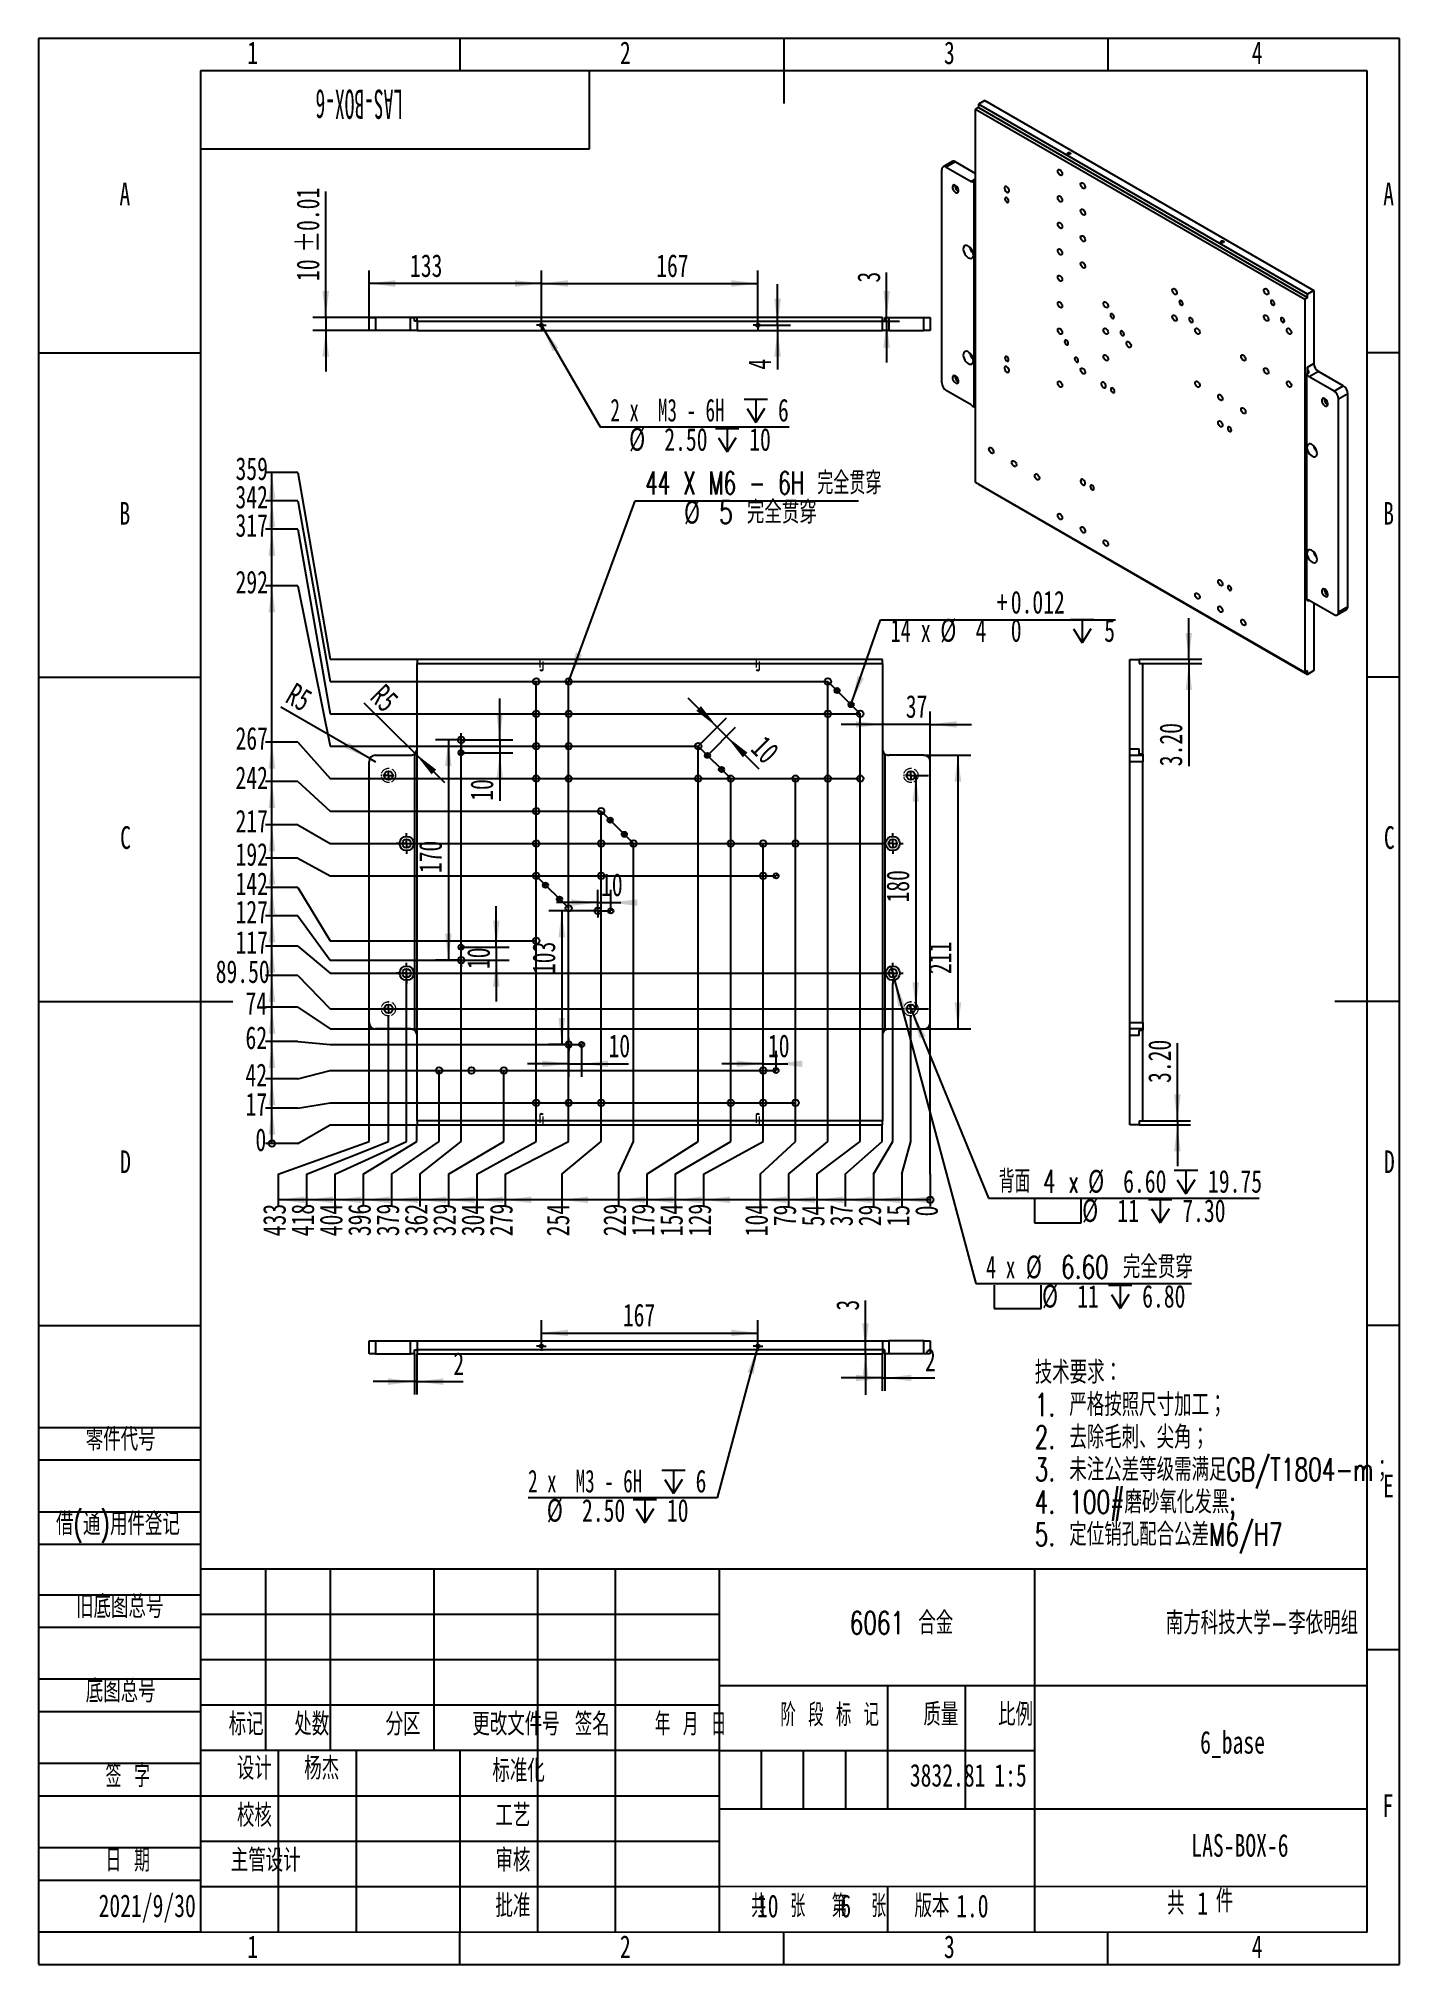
# Model space of a CAD drawing. Header units: millimetres. Extents: x 0 to 210, y 0 to 297.
import ezdxf

# ---------------------------------------------------------------- set-up
doc = ezdxf.new("R2010")
doc.units = ezdxf.units.MM
doc.linetypes.add('CENTERX2', pattern=[20.32, 12.7, -2.54, 2.54, -2.54])
doc.linetypes.add('HIDDEN', pattern=[1.905, 1.27, -0.635])
doc.layers.add('图框', color=7, linetype='Continuous')
doc.layers.add('图纸格式', color=7, linetype='Continuous')
doc.styles.add('SLDTEXTSTYLE0', font='TXT', dxfattribs={"width": 0.7, "bigfont": 'bigfont'})
doc.styles.add('SLDTEXTSTYLE1', font='TXT', dxfattribs={"width": 0.62, "bigfont": 'bigfont'})
doc.styles.add('SLDTEXTSTYLE10', font='TXT', dxfattribs={"width": 0.616667})
doc.styles.add('SLDTEXTSTYLE2', font='TXT', dxfattribs={"width": 0.614286, "bigfont": 'bigfont'})
doc.styles.add('SLDTEXTSTYLE3', font='TXT', dxfattribs={"width": 0.6, "bigfont": 'bigfont'})
doc.styles.add('SLDTEXTSTYLE4', font='TXT', dxfattribs={"width": 0.633333, "bigfont": 'bigfont'})
doc.styles.add('SLDTEXTSTYLE5', font='TXT', dxfattribs={"width": 0.7})
doc.styles.add('SLDTEXTSTYLE6', font='TXT', dxfattribs={"width": 0.49})
doc.styles.add('SLDTEXTSTYLE7', font='TXT', dxfattribs={"width": 0.65})
doc.styles.add('SLDTEXTSTYLE8', font='TXT', dxfattribs={"width": 0.641176, "bigfont": 'bigfont'})
doc.styles.add('SLDTEXTSTYLE9', font='TXT', dxfattribs={"width": 0.633333})
doc.dimstyles.new('SLDDIMSTYLE0', dxfattribs={"dimtxt": 3.5, "dimasz": 0.338667, "dimexe": 0, "dimexo": 0.0625, "dimgap": 0.875, "dimtad": 0, "dimtih": 1, "dimtoh": 1, "dimdec": 0, "dimlfac": 5, "dimrnd": 1e-09, "dimdsep": 46, "dimtxsty": 'SLDTEXTSTYLE5', "dimblk1": 'ORIGIN', "dimblk2": 'ORIGIN', "dimsah": 1, "dimcen": 0.09, "dimadec": 0, "dimazin": 2, "dimtfac": 1, "dimtdec": 0, "dimtofl": 0, "dimtmove": 0, "dimatfit": 3, "dimldrblk": 'ORIGIN', "dimfxl": 0, "dimfrac": 2, "dimtolj": 1, "dimtzin": 12, "dimarcsym": 0})
doc.dimstyles.new('SLDDIMSTYLE1', dxfattribs={"dimtxt": 3.5, "dimasz": 4.08, "dimexe": 0, "dimexo": 0.0625, "dimgap": 0.875, "dimtad": 0, "dimtih": 1, "dimtoh": 1, "dimlfac": 5, "dimrnd": 1e-09, "dimzin": 12, "dimdsep": 46, "dimtxsty": 'SLDTEXTSTYLE5', "dimsah": 1, "dimcen": 0.09, "dimadec": 0, "dimazin": 3, "dimtfac": 1, "dimtofl": 0, "dimtmove": 0, "dimatfit": 3, "dimfxl": 0, "dimfrac": 2, "dimtolj": 1, "dimtzin": 12, "dimarcsym": 0})
doc.dimstyles.new('SLDDIMSTYLE10', dxfattribs={"dimtxt": 3.5, "dimasz": 4.08, "dimexe": 0, "dimexo": 0.0625, "dimgap": 0.875, "dimtad": 2, "dimlfac": 5, "dimrnd": 1e-09, "dimzin": 4, "dimdsep": 46, "dimtxsty": 'SLDTEXTSTYLE5', "dimsah": 1, "dimcen": 0.09, "dimadec": 0, "dimazin": 1, "dimtfac": 1, "dimtmove": 0, "dimatfit": 0, "dimfxl": 0, "dimfrac": 2, "dimtolj": 1, "dimtzin": 12, "dimarcsym": 0})
doc.dimstyles.new('SLDDIMSTYLE11', dxfattribs={"dimtxt": 3.5, "dimasz": 4.08, "dimexe": 0, "dimexo": 0.0625, "dimgap": 0.875, "dimtad": 2, "dimlfac": 5, "dimrnd": 1e-09, "dimzin": 12, "dimdsep": 46, "dimtxsty": 'SLDTEXTSTYLE5', "dimsah": 1, "dimcen": 0.09, "dimadec": 0, "dimazin": 3, "dimtol": 1, "dimtp": 0.01, "dimtm": 0.01, "dimtfac": 1, "dimtmove": 0, "dimatfit": 0, "dimfxl": 0, "dimfrac": 2, "dimtolj": 1, "dimarcsym": 0})
doc.dimstyles.new('SLDDIMSTYLE2', dxfattribs={"dimtxt": 3.5, "dimasz": 4.08, "dimexe": 0, "dimexo": 0.0625, "dimgap": 0.875, "dimtad": 0, "dimtih": 1, "dimtoh": 1, "dimlfac": 5, "dimrnd": 1e-09, "dimzin": 4, "dimdsep": 46, "dimtxsty": 'SLDTEXTSTYLE5', "dimsah": 1, "dimcen": 0.09, "dimadec": 0, "dimazin": 1, "dimtfac": 1, "dimtofl": 0, "dimtmove": 0, "dimatfit": 3, "dimfxl": 0, "dimfrac": 2, "dimtolj": 1, "dimtzin": 12, "dimarcsym": 0})
doc.dimstyles.new('SLDDIMSTYLE3', dxfattribs={"dimtxt": 3.5, "dimasz": 4.08, "dimexe": 0, "dimexo": 0.0625, "dimgap": 0.875, "dimtad": 2, "dimlfac": 5, "dimrnd": 1e-09, "dimzin": 12, "dimdsep": 46, "dimtxsty": 'SLDTEXTSTYLE5', "dimsah": 1, "dimcen": 0.09, "dimadec": 0, "dimazin": 3, "dimtfac": 1, "dimtmove": 0, "dimatfit": 0, "dimfxl": 0, "dimfrac": 2, "dimtolj": 1, "dimtzin": 12, "dimarcsym": 0})
doc.dimstyles.new('SLDDIMSTYLE4', dxfattribs={"dimtxt": 3.5, "dimasz": 4.08, "dimexe": 0, "dimexo": 0.0625, "dimgap": 0.875, "dimtad": 2, "dimlfac": 5, "dimrnd": 1e-09, "dimzin": 12, "dimdsep": 46, "dimtxsty": 'SLDTEXTSTYLE5', "dimsah": 1, "dimcen": 0.09, "dimadec": 0, "dimazin": 3, "dimtfac": 1, "dimtofl": 0, "dimtmove": 0, "dimatfit": 3, "dimfxl": 0, "dimfrac": 2, "dimtolj": 1, "dimtzin": 12, "dimarcsym": 0})
doc.dimstyles.new('SLDDIMSTYLE5', dxfattribs={"dimtxt": 3.5, "dimasz": 4.08, "dimexe": 0, "dimexo": 0.0625, "dimgap": 0.875, "dimtad": 0, "dimtih": 1, "dimtoh": 1, "dimdec": 6, "dimlfac": 5, "dimrnd": 1e-09, "dimzin": 12, "dimdsep": 46, "dimtxsty": 'SLDTEXTSTYLE5', "dimblk1": 'NONE', "dimsah": 1, "dimcen": 0, "dimadec": 0, "dimazin": 3, "dimtol": 1, "dimtp": 0.012, "dimtfac": 1, "dimtdec": 3, "dimtmove": 0, "dimatfit": 3, "dimldrblk": 'NONE', "dimfxl": 0, "dimfrac": 2, "dimtolj": 1, "dimtzin": 0, "dimarcsym": 0})
doc.dimstyles.new('SLDDIMSTYLE6', dxfattribs={"dimtxt": 3.5, "dimasz": 4.08, "dimexe": 0, "dimexo": 0.0625, "dimgap": 0.875, "dimtad": 0, "dimtih": 1, "dimtoh": 1, "dimlfac": 5, "dimrnd": 1e-09, "dimzin": 4, "dimdsep": 46, "dimtxsty": 'SLDTEXTSTYLE5', "dimblk1": 'NONE', "dimsah": 1, "dimcen": 0, "dimadec": 0, "dimazin": 1, "dimtfac": 1, "dimtmove": 0, "dimatfit": 3, "dimldrblk": 'NONE', "dimfxl": 0, "dimfrac": 2, "dimtolj": 1, "dimtzin": 12, "dimarcsym": 0})
doc.dimstyles.new('SLDDIMSTYLE7', dxfattribs={"dimtxt": 3.5, "dimasz": 4.08, "dimexe": 0, "dimexo": 0.0625, "dimgap": 0.875, "dimtad": 0, "dimtih": 1, "dimtoh": 1, "dimdec": 6, "dimlfac": 5, "dimrnd": 1e-09, "dimzin": 12, "dimdsep": 46, "dimtxsty": 'SLDTEXTSTYLE5', "dimblk1": 'NONE', "dimsah": 1, "dimcen": 0, "dimadec": 0, "dimazin": 3, "dimtfac": 1, "dimtmove": 0, "dimatfit": 3, "dimldrblk": 'NONE', "dimfxl": 0, "dimfrac": 2, "dimtolj": 1, "dimtzin": 12, "dimarcsym": 0})
doc.dimstyles.new('SLDDIMSTYLE8', dxfattribs={"dimtxt": 3.5, "dimasz": 4.08, "dimexe": 0, "dimexo": 0.0625, "dimgap": 0.875, "dimtad": 2, "dimlfac": 5, "dimrnd": 1e-09, "dimzin": 12, "dimdsep": 46, "dimtxsty": 'SLDTEXTSTYLE5', "dimsah": 1, "dimcen": 0, "dimadec": 0, "dimazin": 3, "dimtfac": 1, "dimtofl": 0, "dimtmove": 0, "dimatfit": 3, "dimfxl": 0, "dimfrac": 2, "dimtolj": 1, "dimtzin": 12, "dimarcsym": 0})
doc.dimstyles.new('SLDDIMSTYLE9', dxfattribs={"dimtxt": 3.5, "dimasz": 4.08, "dimexe": 0, "dimexo": 0.0625, "dimgap": 0.875, "dimtad": 2, "dimlfac": 5, "dimrnd": 1e-09, "dimzin": 12, "dimdsep": 46, "dimtxsty": 'SLDTEXTSTYLE5', "dimsah": 1, "dimcen": 0, "dimadec": 0, "dimazin": 3, "dimtfac": 1, "dimtofl": 0, "dimtmove": 1, "dimatfit": 3, "dimfxl": 0, "dimfrac": 2, "dimtolj": 1, "dimtzin": 12, "dimarcsym": 0})

msp = doc.modelspace()

# ---------------------------------------------------------------- texts
at = {"color": 7, "linetype": 'Continuous', "lineweight": 0, "char_height": 3.5, "attachment_point": 2, "style": 'SLDTEXTSTYLE5'}
for s, insert in [('1', (33.04444444, 296.54775852)), ('2', (90.54444444, 296.54775852)), ('3', (140.54444444, 296.54775852)), ('4', (188.04444444, 296.54775852))]:
    msp.add_mtext(s, dxfattribs=dict(at, insert=insert))
at = {"layer": '图框', "insert": (49.49480756, 284.60815616), "char_height": 4.5, "attachment_point": 2, "rotation": 180, "style": 'SLDTEXTSTYLE6'}
msp.add_mtext('LAS-BOX-6', dxfattribs=at)
at = {"layer": '图框', "char_height": 3.5}
for s, insert, attachment_point, style in [('A', (13.32031252, 274.77069777), 2, 'SLDTEXTSTYLE5'), ('A', (208.32031252, 274.77069777), 2, 'SLDTEXTSTYLE5'), ('B', (13.32031252, 225.52069777), 2, 'SLDTEXTSTYLE5'), ('B', (208.32031252, 225.52069777), 2, 'SLDTEXTSTYLE5'), ('C', (13.42725694, 175.52069777), 2, 'SLDTEXTSTYLE5'), ('C', (208.42725694, 175.52069777), 2, 'SLDTEXTSTYLE5'), ('D', (13.42968752, 125.52069777), 2, 'SLDTEXTSTYLE5'), ('D', (208.42968752, 125.52069777), 2, 'SLDTEXTSTYLE5'), ('零件代号', (7.29211667, 82.70329204), 1, 'SLDTEXTSTYLE0'), ('E', (208.31788194, 75.52069777), 2, 'SLDTEXTSTYLE5'), ('借(通)用件登记', (2.70461632, 69.67773255), 1, 'SLDTEXTSTYLE0'), ('旧底图总号', (5.79211643, 56.90530001), 1, 'SLDTEXTSTYLE0'), ('6061 合金', (133.15133933, 54.39905289), 2, 'SLDTEXTSTYLE0'), ('南方科技大学-李依明组', (188.77901833, 54.39905289), 2, 'SLDTEXTSTYLE0'), ('底图总号', (7.29211667, 43.88526413), 1, 'SLDTEXTSTYLE0'), ('标记', (32.04010752, 38.78855981), 2, 'SLDTEXTSTYLE0'), ('处数', (42.16063697, 38.78855981), 2, 'SLDTEXTSTYLE0'), ('分区', (56.25990084, 38.78855981), 2, 'SLDTEXTSTYLE0'), ('更改文件号', (73.68047433, 38.78855981), 2, 'SLDTEXTSTYLE0'), ('签名', (85.44110771, 38.78855981), 2, 'SLDTEXTSTYLE0'), ('年 月 日', (100.61729645, 38.78855981), 2, 'SLDTEXTSTYLE1'), ('阶 段 标 记', (122.08305005, 40.21624708), 2, 'SLDTEXTSTYLE2'), ('质量', (139.22666099, 40.28618167), 2, 'SLDTEXTSTYLE0'), ('比例', (150.75914226, 40.28618167), 2, 'SLDTEXTSTYLE0'), ('6_base', (184.24360184, 35.99341121), 2, 'SLDTEXTSTYLE5'), ('签 字', (13.76749305, 30.80699396), 2, 'SLDTEXTSTYLE4'), ('设计', (33.31082705, 31.97276116), 2, 'SLDTEXTSTYLE0'), ('杨杰', (43.69188705, 31.97276145), 2, 'SLDTEXTSTYLE0'), ('标准化', (74.07404119, 31.59203863), 2, 'SLDTEXTSTYLE0'), ('3832.81', (140.27934625, 30.90835364), 2, 'SLDTEXTSTYLE5'), ('1:5', (149.98622562, 30.90835364), 2, 'SLDTEXTSTYLE5'), ('校核', (33.31082705, 24.70216765), 2, 'SLDTEXTSTYLE0'), ('工艺', (73.19661051, 24.70216765), 2, 'SLDTEXTSTYLE0'), ('F', (208.22430554, 26.21096062), 2, 'SLDTEXTSTYLE5'), ('日 期', (13.76749305, 17.7869982), 2, 'SLDTEXTSTYLE4'), ('主管设计', (35.06082713, 17.78791054), 2, 'SLDTEXTSTYLE0'), ('审核', (73.19661051, 17.79738322), 2, 'SLDTEXTSTYLE0'), ('LAS-BOX-6', (185.3798864, 20.08420473), 2, 'SLDTEXTSTYLE5'), ('2021/9/30', (16.76850515, 10.77839845), 2, 'SLDTEXTSTYLE5'), ('批准', (73.19904103, 10.77839816), 2, 'SLDTEXTSTYLE0'), ('共  张', (114.13669954, 10.74831967), 2, 'SLDTEXTSTYLE3'), ('10', (110.84850132, 10.74831996), 1, 'SLDTEXTSTYLE5'), ('第  张', (126.6114846, 10.74831967), 2, 'SLDTEXTSTYLE3'), ('6', (123.72354153, 10.74831996), 1, 'SLDTEXTSTYLE5'), ('版本', (137.85227334, 10.74831967), 2, 'SLDTEXTSTYLE0'), ('1.0', (141.58901891, 10.74831996), 1, 'SLDTEXTSTYLE5'), ('共', (174.12816581, 11.16637501), 1, 'SLDTEXTSTYLE0'), ('件', (181.66002737, 11.52216087), 1, 'SLDTEXTSTYLE0'), ('1', (33.04444444, 4.46096062), 2, 'SLDTEXTSTYLE5'), ('2', (90.54444444, 4.46096062), 2, 'SLDTEXTSTYLE5'), ('3', (140.54444444, 4.46096062), 2, 'SLDTEXTSTYLE5'), ('4', (188.04444444, 4.46096062), 2, 'SLDTEXTSTYLE5')]:
    msp.add_mtext(s, dxfattribs=dict(at, insert=insert, attachment_point=attachment_point, style=style))
at = {"layer": '图纸格式', "insert": (178.79285063, 11.1663753), "char_height": 3.5, "attachment_point": 1, "style": 'SLDTEXTSTYLE5'}
msp.add_mtext('1', dxfattribs=at)

# ---------------------------------------------------------------- blocks, each defined once
blk = doc.blocks.new('SW_NOTE_0')
at = {"layer": '图纸格式', "color": 0, "char_height": 3.5, "attachment_point": 1, "style": 'SLDTEXTSTYLE0'}
for s, insert in [('技术要求：', (0, 4.51)), ('1. 严格按照尺寸加工；', (0, -0.49)), ('2. 去除毛刺、尖角；', (0, -5.49)), ('3. 未注公差等级需满足GB/T1804-m；', (0, -10.49)), ('4. 100#磨砂氧化发黑;', (0, -15.49)), ('5. 定位销孔配合公差M6/H7', (0, -20.49))]:
    blk.add_mtext(s, dxfattribs=dict(at, insert=insert))
blk = doc.blocks.new('_Origin')
at = {"color": 0, "linetype": 'ByBlock', "lineweight": -2}
blk.add_line((0, 0), (-1, 0), dxfattribs=at)
blk.add_circle((0, 0), 0.5, dxfattribs=at)
blk = doc.blocks.new('_D')
at = {"layer": '图纸格式'}
for p, q in [((137.6, 126.88), (137.6, 145.26)), ((137.6, 121.88), (137.6, 126.88)), ((137.6, 121.88), (137.6, 116.88))]:
    blk.add_line(p, q, dxfattribs=at)
at = {"layer": '图纸格式', "xscale": 1.016, "yscale": 1.016}
blk.add_blockref('_Origin', (137.6, 117.9), dxfattribs=at)
at = {"layer": '图纸格式', "insert": (135.26, 115.35), "char_height": 3.5, "attachment_point": 1, "rotation": 90, "style": 'SLDTEXTSTYLE5'}
blk.add_mtext('0', dxfattribs=at)
blk = doc.blocks.new('_D_1')
at = {"layer": '图纸格式'}
for p, q in [((134.6, 126.88), (134.6, 146.2)), ((133.23, 121.88), (134.6, 126.88)), ((133.23, 121.88), (133.23, 116.88)), ((137.6, 117.9), (133.23, 117.9))]:
    blk.add_line(p, q, dxfattribs=at)
blk.add_solid([(133.23, 117.9), (137.31, 117.39), (137.31, 118.41)], dxfattribs=at)
at = {"layer": '图纸格式', "insert": (130.88, 113.81), "char_height": 3.5, "attachment_point": 1, "rotation": 90, "style": 'SLDTEXTSTYLE5'}
blk.add_mtext('15', dxfattribs=at)
blk = doc.blocks.new('_D_2')
at = {"layer": '图纸格式'}
for p, q in [((131.8, 126.88), (131.8, 151.26)), ((128.85, 121.88), (131.8, 126.88)), ((128.85, 121.88), (128.85, 116.88)), ((133.23, 117.9), (128.85, 117.9))]:
    blk.add_line(p, q, dxfattribs=at)
blk.add_solid([(128.85, 117.9), (132.93, 117.39), (132.93, 118.41)], dxfattribs=at)
at = {"layer": '图纸格式', "insert": (126.51, 113.82), "char_height": 3.5, "attachment_point": 1, "rotation": 90, "style": 'SLDTEXTSTYLE5'}
blk.add_mtext('29', dxfattribs=at)
blk = doc.blocks.new('_D_3')
at = {"layer": '图纸格式'}
for p, q in [((130.2, 126.88), (130.2, 129.46)), ((124.48, 121.88), (130.2, 126.88)), ((124.48, 121.88), (124.48, 116.88)), ((128.85, 117.9), (124.48, 117.9))]:
    blk.add_line(p, q, dxfattribs=at)
blk.add_solid([(124.48, 117.9), (128.56, 117.39), (128.56, 118.41)], dxfattribs=at)
at = {"layer": '图纸格式', "insert": (122.13, 113.82), "char_height": 3.5, "attachment_point": 1, "rotation": 90, "style": 'SLDTEXTSTYLE5'}
blk.add_mtext('37', dxfattribs=at)
blk = doc.blocks.new('_D_4')
at = {"layer": '图纸格式'}
for p, q in [((126.8, 126.88), (126.8, 192.86)), ((120.1, 121.88), (126.8, 126.88)), ((120.1, 121.88), (120.1, 116.88)), ((124.48, 117.9), (120.1, 117.9))]:
    blk.add_line(p, q, dxfattribs=at)
blk.add_solid([(120.1, 117.9), (124.18, 117.39), (124.18, 118.41)], dxfattribs=at)
at = {"layer": '图纸格式', "insert": (117.76, 113.81), "char_height": 3.5, "attachment_point": 1, "rotation": 90, "style": 'SLDTEXTSTYLE5'}
blk.add_mtext('54', dxfattribs=at)
blk = doc.blocks.new('_D_5')
at = {"layer": '图纸格式'}
for p, q in [((121.8, 126.88), (121.8, 197.86)), ((115.73, 121.88), (121.8, 126.88)), ((115.73, 121.88), (115.73, 116.88)), ((120.1, 117.9), (115.73, 117.9))]:
    blk.add_line(p, q, dxfattribs=at)
blk.add_solid([(115.73, 117.9), (119.81, 117.39), (119.81, 118.41)], dxfattribs=at)
at = {"layer": '图纸格式', "insert": (113.38, 113.82), "char_height": 3.5, "attachment_point": 1, "rotation": 90, "style": 'SLDTEXTSTYLE5'}
blk.add_mtext('79', dxfattribs=at)
blk = doc.blocks.new('_D_6')
at = {"layer": '图纸格式'}
for p, q in [((116.8, 126.88), (116.8, 182.86)), ((111.36, 121.88), (116.8, 126.88)), ((111.36, 121.88), (111.36, 116.88)), ((115.73, 117.9), (111.36, 117.9))]:
    blk.add_line(p, q, dxfattribs=at)
blk.add_solid([(111.36, 117.9), (115.44, 117.39), (115.44, 118.41)], dxfattribs=at)
at = {"layer": '图纸格式', "insert": (109.01, 112.28), "char_height": 3.5, "attachment_point": 1, "rotation": 90, "style": 'SLDTEXTSTYLE5'}
blk.add_mtext('104', dxfattribs=at)
blk = doc.blocks.new('_D_7')
at = {"layer": '图纸格式'}
for p, q in [((111.8, 126.88), (111.8, 172.86)), ((102.61, 121.88), (111.8, 126.88)), ((102.61, 121.88), (102.61, 116.88)), ((111.36, 117.9), (102.61, 117.9))]:
    blk.add_line(p, q, dxfattribs=at)
blk.add_solid([(102.61, 117.9), (106.69, 117.39), (106.69, 118.41)], dxfattribs=at)
at = {"layer": '图纸格式', "insert": (100.26, 112.28), "char_height": 3.5, "attachment_point": 1, "rotation": 90, "style": 'SLDTEXTSTYLE5'}
blk.add_mtext('129', dxfattribs=at)
blk = doc.blocks.new('_D_8')
at = {"layer": '图纸格式'}
for p, q in [((106.8, 126.88), (106.8, 182.86)), ((98.23, 121.88), (106.8, 126.88)), ((98.23, 121.88), (98.23, 116.88)), ((102.61, 117.9), (98.23, 117.9))]:
    blk.add_line(p, q, dxfattribs=at)
blk.add_solid([(98.23, 117.9), (102.31, 117.39), (102.31, 118.41)], dxfattribs=at)
at = {"layer": '图纸格式', "insert": (95.89, 112.28), "char_height": 3.5, "attachment_point": 1, "rotation": 90, "style": 'SLDTEXTSTYLE5'}
blk.add_mtext('154', dxfattribs=at)
blk = doc.blocks.new('_D_9')
at = {"layer": '图纸格式'}
for p, q in [((101.8, 126.88), (101.8, 187.86)), ((93.86, 121.88), (101.8, 126.88)), ((93.86, 121.88), (93.86, 116.88)), ((98.23, 117.9), (93.86, 117.9))]:
    blk.add_line(p, q, dxfattribs=at)
blk.add_solid([(93.86, 117.9), (97.94, 117.39), (97.94, 118.41)], dxfattribs=at)
at = {"layer": '图纸格式', "insert": (91.51, 112.29), "char_height": 3.5, "attachment_point": 1, "rotation": 90, "style": 'SLDTEXTSTYLE5'}
blk.add_mtext('179', dxfattribs=at)
blk = doc.blocks.new('_D_10')
at = {"layer": '图纸格式'}
for p, q in [((91.8, 126.88), (91.8, 172.86)), ((89.48, 121.88), (91.8, 126.88)), ((89.48, 121.88), (89.48, 116.88)), ((93.86, 117.9), (89.48, 117.9))]:
    blk.add_line(p, q, dxfattribs=at)
blk.add_solid([(89.48, 117.9), (93.56, 117.39), (93.56, 118.41)], dxfattribs=at)
at = {"layer": '图纸格式', "insert": (87.14, 112.28), "char_height": 3.5, "attachment_point": 1, "rotation": 90, "style": 'SLDTEXTSTYLE5'}
blk.add_mtext('229', dxfattribs=at)
blk = doc.blocks.new('_D_11')
at = {"layer": '图纸格式'}
for p, q in [((86.8, 126.88), (86.8, 177.86)), ((80.73, 121.88), (86.8, 126.88)), ((80.73, 121.88), (80.73, 116.88)), ((89.48, 117.9), (80.73, 117.9))]:
    blk.add_line(p, q, dxfattribs=at)
blk.add_solid([(80.73, 117.9), (84.81, 117.39), (84.81, 118.41)], dxfattribs=at)
at = {"layer": '图纸格式', "insert": (78.39, 112.28), "char_height": 3.5, "attachment_point": 1, "rotation": 90, "style": 'SLDTEXTSTYLE5'}
blk.add_mtext('254', dxfattribs=at)
blk = doc.blocks.new('_D_12')
at = {"layer": '图纸格式'}
for p, q in [((81.8, 126.88), (81.8, 197.86)), ((71.98, 121.88), (81.8, 126.88)), ((71.98, 121.88), (71.98, 116.88)), ((80.73, 117.9), (71.98, 117.9))]:
    blk.add_line(p, q, dxfattribs=at)
blk.add_solid([(71.98, 117.9), (76.06, 117.39), (76.06, 118.41)], dxfattribs=at)
at = {"layer": '图纸格式', "insert": (69.64, 112.29), "char_height": 3.5, "attachment_point": 1, "rotation": 90, "style": 'SLDTEXTSTYLE5'}
blk.add_mtext('279', dxfattribs=at)
blk = doc.blocks.new('_D_13')
at = {"layer": '图纸格式'}
for p, q in [((76.8, 126.88), (76.8, 197.86)), ((67.61, 121.88), (76.8, 126.88)), ((67.61, 121.88), (67.61, 116.88)), ((71.98, 117.9), (67.61, 117.9))]:
    blk.add_line(p, q, dxfattribs=at)
blk.add_solid([(67.61, 117.9), (71.69, 117.39), (71.69, 118.41)], dxfattribs=at)
at = {"layer": '图纸格式', "insert": (65.26, 112.28), "char_height": 3.5, "attachment_point": 1, "rotation": 90, "style": 'SLDTEXTSTYLE5'}
blk.add_mtext('304', dxfattribs=at)
blk = doc.blocks.new('_D_14')
at = {"layer": '图纸格式'}
for p, q in [((71.8, 126.88), (71.8, 137.86)), ((63.24, 121.88), (71.8, 126.88)), ((63.24, 121.88), (63.24, 116.88)), ((67.61, 117.9), (63.24, 117.9))]:
    blk.add_line(p, q, dxfattribs=at)
blk.add_solid([(63.24, 117.9), (67.32, 117.39), (67.32, 118.41)], dxfattribs=at)
at = {"layer": '图纸格式', "insert": (60.89, 112.28), "char_height": 3.5, "attachment_point": 1, "rotation": 90, "style": 'SLDTEXTSTYLE5'}
blk.add_mtext('329', dxfattribs=at)
blk = doc.blocks.new('_D_15')
at = {"layer": '图纸格式'}
for p, q in [((65.2, 126.88), (65.2, 188.86)), ((58.86, 121.88), (65.2, 126.88)), ((58.86, 121.88), (58.86, 116.88)), ((63.24, 117.9), (58.86, 117.9))]:
    blk.add_line(p, q, dxfattribs=at)
blk.add_solid([(58.86, 117.9), (62.94, 117.39), (62.94, 118.41)], dxfattribs=at)
at = {"layer": '图纸格式', "insert": (56.51, 112.28), "char_height": 3.5, "attachment_point": 1, "rotation": 90, "style": 'SLDTEXTSTYLE5'}
blk.add_mtext('362', dxfattribs=at)
blk = doc.blocks.new('_D_16')
at = {"layer": '图纸格式'}
for p, q in [((61.8, 126.88), (61.8, 137.86)), ((54.49, 121.88), (61.8, 126.88)), ((54.49, 121.88), (54.49, 116.88)), ((58.86, 117.9), (54.49, 117.9))]:
    blk.add_line(p, q, dxfattribs=at)
blk.add_solid([(54.49, 117.9), (58.57, 117.39), (58.57, 118.41)], dxfattribs=at)
at = {"layer": '图纸格式', "insert": (52.14, 112.29), "char_height": 3.5, "attachment_point": 1, "rotation": 90, "style": 'SLDTEXTSTYLE5'}
blk.add_mtext('379', dxfattribs=at)
blk = doc.blocks.new('_D_17')
at = {"layer": '图纸格式'}
for p, q in [((58.4, 126.88), (58.4, 129.46)), ((50.11, 121.88), (58.4, 126.88)), ((50.11, 121.88), (50.11, 116.88)), ((54.49, 117.9), (50.11, 117.9))]:
    blk.add_line(p, q, dxfattribs=at)
blk.add_solid([(50.11, 117.9), (54.19, 117.39), (54.19, 118.41)], dxfattribs=at)
at = {"layer": '图纸格式', "insert": (47.77, 112.29), "char_height": 3.5, "attachment_point": 1, "rotation": 90, "style": 'SLDTEXTSTYLE5'}
blk.add_mtext('396', dxfattribs=at)
blk = doc.blocks.new('_D_18')
at = {"layer": '图纸格式'}
for p, q in [((56.8, 126.88), (56.8, 152.86)), ((45.74, 121.88), (56.8, 126.88)), ((45.74, 121.88), (45.74, 116.88)), ((50.11, 117.9), (45.74, 117.9))]:
    blk.add_line(p, q, dxfattribs=at)
blk.add_solid([(45.74, 117.9), (49.82, 117.39), (49.82, 118.41)], dxfattribs=at)
at = {"layer": '图纸格式', "insert": (43.39, 112.28), "char_height": 3.5, "attachment_point": 1, "rotation": 90, "style": 'SLDTEXTSTYLE5'}
blk.add_mtext('404', dxfattribs=at)
blk = doc.blocks.new('_D_19')
at = {"layer": '图纸格式'}
for p, q in [((54, 126.88), (54, 146.2)), ((41.36, 121.88), (54, 126.88)), ((41.36, 121.88), (41.36, 116.88)), ((45.74, 117.9), (41.36, 117.9))]:
    blk.add_line(p, q, dxfattribs=at)
blk.add_solid([(41.36, 117.9), (45.44, 117.39), (45.44, 118.41)], dxfattribs=at)
at = {"layer": '图纸格式', "insert": (39.02, 112.28), "char_height": 3.5, "attachment_point": 1, "rotation": 90, "style": 'SLDTEXTSTYLE5'}
blk.add_mtext('418', dxfattribs=at)
blk = doc.blocks.new('_D_20')
at = {"layer": '图纸格式'}
for p, q in [((51, 126.88), (51, 145.26)), ((36.99, 121.88), (51, 126.88)), ((36.99, 121.88), (36.99, 116.88)), ((41.36, 117.9), (36.99, 117.9))]:
    blk.add_line(p, q, dxfattribs=at)
blk.add_solid([(36.99, 117.9), (41.07, 117.39), (41.07, 118.41)], dxfattribs=at)
at = {"layer": '图纸格式', "insert": (34.64, 112.28), "char_height": 3.5, "attachment_point": 1, "rotation": 90, "style": 'SLDTEXTSTYLE5'}
blk.add_mtext('433', dxfattribs=at)
blk = doc.blocks.new('_D_21')
at = {"layer": '图纸格式'}
for p, q in [((40, 126.57), (45, 129.46)), ((45, 129.46), (58.4, 129.46)), ((40, 126.57), (35, 126.57))]:
    blk.add_line(p, q, dxfattribs=at)
at = {"layer": '图纸格式', "xscale": 1.016, "yscale": 1.016}
blk.add_blockref('_Origin', (36.02, 126.57), dxfattribs=at)
at = {"layer": '图纸格式', "insert": (33.47, 128.92), "char_height": 3.5, "attachment_point": 1, "style": 'SLDTEXTSTYLE5'}
blk.add_mtext('0', dxfattribs=at)
blk = doc.blocks.new('_D_22')
at = {"layer": '图纸格式'}
for p, q in [((40, 132.05), (35, 132.05)), ((36.02, 126.57), (36.02, 132.05)), ((40, 132.05), (45, 132.86)), ((45, 132.86), (116.8, 132.86))]:
    blk.add_line(p, q, dxfattribs=at)
blk.add_solid([(36.02, 132.05), (35.51, 127.97), (36.53, 127.97)], dxfattribs=at)
at = {"layer": '图纸格式', "insert": (31.94, 134.4), "char_height": 3.5, "attachment_point": 1, "style": 'SLDTEXTSTYLE5'}
blk.add_mtext('17', dxfattribs=at)
blk = doc.blocks.new('_D_23')
at = {"layer": '图纸格式'}
for p, q in [((40, 136.57), (45, 137.86)), ((45, 137.86), (113.8, 137.86)), ((40, 136.57), (35, 136.57)), ((36.02, 132.05), (36.02, 136.57))]:
    blk.add_line(p, q, dxfattribs=at)
blk.add_solid([(36.02, 136.57), (35.51, 132.49), (36.53, 132.49)], dxfattribs=at)
at = {"layer": '图纸格式', "insert": (31.93, 138.92), "char_height": 3.5, "attachment_point": 1, "style": 'SLDTEXTSTYLE5'}
blk.add_mtext('42', dxfattribs=at)
blk = doc.blocks.new('_D_24')
at = {"layer": '图纸格式'}
for p, q in [((40, 142.3), (35, 142.3)), ((36.02, 136.57), (36.02, 142.3)), ((40, 142.3), (45, 141.86)), ((45, 141.86), (83.8, 141.86))]:
    blk.add_line(p, q, dxfattribs=at)
blk.add_solid([(36.02, 142.3), (35.51, 138.22), (36.53, 138.22)], dxfattribs=at)
at = {"layer": '图纸格式', "insert": (31.94, 144.65), "char_height": 3.5, "attachment_point": 1, "style": 'SLDTEXTSTYLE5'}
blk.add_mtext('62', dxfattribs=at)
blk = doc.blocks.new('_D_25')
at = {"layer": '图纸格式'}
for p, q in [((40, 147.61), (35, 147.61)), ((36.02, 142.3), (36.02, 147.61)), ((40, 147.61), (45, 144.26)), ((45, 144.26), (131.2, 144.26))]:
    blk.add_line(p, q, dxfattribs=at)
blk.add_solid([(36.02, 147.61), (35.51, 143.53), (36.53, 143.53)], dxfattribs=at)
at = {"layer": '图纸格式', "insert": (31.94, 149.96), "char_height": 3.5, "attachment_point": 1, "style": 'SLDTEXTSTYLE5'}
blk.add_mtext('74', dxfattribs=at)
blk = doc.blocks.new('_D_26')
at = {"layer": '图纸格式'}
for p, q in [((40, 152.5), (35, 152.5)), ((36.02, 147.61), (36.02, 152.5)), ((40, 152.5), (45, 147.36)), ((45, 147.36), (133.44, 147.36))]:
    blk.add_line(p, q, dxfattribs=at)
blk.add_solid([(36.02, 152.5), (35.51, 148.42), (36.53, 148.42)], dxfattribs=at)
at = {"layer": '图纸格式', "insert": (27.34, 154.85), "char_height": 3.5, "attachment_point": 1, "style": 'SLDTEXTSTYLE5'}
blk.add_mtext('89.50', dxfattribs=at)
blk = doc.blocks.new('_D_27')
at = {"layer": '图纸格式'}
for p, q in [((40, 157.02), (35, 157.02)), ((36.02, 152.5), (36.02, 157.02)), ((40, 157.02), (45, 152.86)), ((45, 152.86), (131.8, 152.86))]:
    blk.add_line(p, q, dxfattribs=at)
blk.add_solid([(36.02, 157.02), (35.51, 152.94), (36.53, 152.94)], dxfattribs=at)
at = {"layer": '图纸格式', "insert": (30.4, 159.37), "char_height": 3.5, "attachment_point": 1, "style": 'SLDTEXTSTYLE5'}
blk.add_mtext('117', dxfattribs=at)
blk = doc.blocks.new('_D_28')
at = {"layer": '图纸格式'}
for p, q in [((40, 161.7), (35, 161.7)), ((36.02, 157.02), (36.02, 161.7)), ((40, 161.7), (45, 154.86)), ((45, 154.86), (65.2, 154.86))]:
    blk.add_line(p, q, dxfattribs=at)
blk.add_solid([(36.02, 161.7), (35.51, 157.62), (36.53, 157.62)], dxfattribs=at)
at = {"layer": '图纸格式', "insert": (30.4, 164.05), "char_height": 3.5, "attachment_point": 1, "style": 'SLDTEXTSTYLE5'}
blk.add_mtext('127', dxfattribs=at)
blk = doc.blocks.new('_D_29')
at = {"layer": '图纸格式'}
for p, q in [((40, 166.05), (35, 166.05)), ((36.02, 161.7), (36.02, 166.05)), ((40, 166.05), (45, 157.86)), ((45, 157.86), (76.8, 157.86))]:
    blk.add_line(p, q, dxfattribs=at)
blk.add_solid([(36.02, 166.05), (35.51, 161.97), (36.53, 161.97)], dxfattribs=at)
at = {"layer": '图纸格式', "insert": (30.39, 168.4), "char_height": 3.5, "attachment_point": 1, "style": 'SLDTEXTSTYLE5'}
blk.add_mtext('142', dxfattribs=at)
blk = doc.blocks.new('_D_30')
at = {"layer": '图纸格式'}
for p, q in [((40, 170.58), (35, 170.58)), ((36.02, 166.05), (36.02, 170.58)), ((40, 170.58), (45, 167.86)), ((45, 167.86), (113.8, 167.86))]:
    blk.add_line(p, q, dxfattribs=at)
blk.add_solid([(36.02, 170.58), (35.51, 166.5), (36.53, 166.5)], dxfattribs=at)
at = {"layer": '图纸格式', "insert": (30.4, 172.93), "char_height": 3.5, "attachment_point": 1, "style": 'SLDTEXTSTYLE5'}
blk.add_mtext('192', dxfattribs=at)
blk = doc.blocks.new('_D_31')
at = {"layer": '图纸格式'}
for p, q in [((40, 175.71), (35, 175.71)), ((36.02, 170.58), (36.02, 175.71)), ((40, 175.71), (45, 172.86)), ((45, 172.86), (130.2, 172.86))]:
    blk.add_line(p, q, dxfattribs=at)
blk.add_solid([(36.02, 175.71), (35.51, 171.63), (36.53, 171.63)], dxfattribs=at)
at = {"layer": '图纸格式', "insert": (30.4, 178.05), "char_height": 3.5, "attachment_point": 1, "style": 'SLDTEXTSTYLE5'}
blk.add_mtext('217', dxfattribs=at)
blk = doc.blocks.new('_D_32')
at = {"layer": '图纸格式'}
for p, q in [((40, 182.39), (35, 182.39)), ((36.02, 175.71), (36.02, 182.39)), ((40, 182.39), (45, 177.86)), ((45, 177.86), (86.8, 177.86))]:
    blk.add_line(p, q, dxfattribs=at)
blk.add_solid([(36.02, 182.39), (35.51, 178.31), (36.53, 178.31)], dxfattribs=at)
at = {"layer": '图纸格式', "insert": (30.39, 184.74), "char_height": 3.5, "attachment_point": 1, "style": 'SLDTEXTSTYLE5'}
blk.add_mtext('242', dxfattribs=at)
blk = doc.blocks.new('_D_33')
at = {"layer": '图纸格式'}
for p, q in [((40, 188.47), (35, 188.47)), ((36.02, 182.39), (36.02, 188.47)), ((40, 188.47), (45, 182.86)), ((45, 182.86), (126.8, 182.86))]:
    blk.add_line(p, q, dxfattribs=at)
blk.add_solid([(36.02, 188.47), (35.51, 184.39), (36.53, 184.39)], dxfattribs=at)
at = {"layer": '图纸格式', "insert": (30.4, 190.82), "char_height": 3.5, "attachment_point": 1, "style": 'SLDTEXTSTYLE5'}
blk.add_mtext('267', dxfattribs=at)
blk = doc.blocks.new('_D_34')
at = {"layer": '图纸格式'}
for p, q in [((40, 212.57), (35, 212.57)), ((36.02, 188.47), (36.02, 212.57)), ((40, 212.57), (45, 187.86)), ((45, 187.86), (101.8, 187.86))]:
    blk.add_line(p, q, dxfattribs=at)
blk.add_solid([(36.02, 212.57), (35.51, 208.49), (36.53, 208.49)], dxfattribs=at)
at = {"layer": '图纸格式', "insert": (30.4, 214.92), "char_height": 3.5, "attachment_point": 1, "style": 'SLDTEXTSTYLE5'}
blk.add_mtext('292', dxfattribs=at)
blk = doc.blocks.new('_D_35')
at = {"layer": '图纸格式'}
for p, q in [((40, 221.32), (35, 221.32)), ((36.02, 212.57), (36.02, 221.32)), ((40, 221.32), (45, 192.86)), ((45, 192.86), (126.8, 192.86))]:
    blk.add_line(p, q, dxfattribs=at)
blk.add_solid([(36.02, 221.32), (35.51, 217.24), (36.53, 217.24)], dxfattribs=at)
at = {"layer": '图纸格式', "insert": (30.4, 223.67), "char_height": 3.5, "attachment_point": 1, "style": 'SLDTEXTSTYLE5'}
blk.add_mtext('317', dxfattribs=at)
blk = doc.blocks.new('_D_36')
at = {"layer": '图纸格式'}
for p, q in [((40, 225.7), (35, 225.7)), ((36.02, 221.32), (36.02, 225.7)), ((40, 225.7), (45, 197.86)), ((45, 197.86), (121.8, 197.86))]:
    blk.add_line(p, q, dxfattribs=at)
blk.add_solid([(36.02, 225.7), (35.51, 221.62), (36.53, 221.62)], dxfattribs=at)
at = {"layer": '图纸格式', "insert": (30.39, 228.04), "char_height": 3.5, "attachment_point": 1, "style": 'SLDTEXTSTYLE5'}
blk.add_mtext('342', dxfattribs=at)
blk = doc.blocks.new('_D_37')
at = {"layer": '图纸格式'}
for p, q in [((40, 230.07), (35, 230.07)), ((36.02, 225.7), (36.02, 230.07)), ((40, 230.07), (45, 201.26)), ((45, 201.26), (58.4, 201.26))]:
    blk.add_line(p, q, dxfattribs=at)
blk.add_solid([(36.02, 230.07), (35.51, 225.99), (36.53, 225.99)], dxfattribs=at)
at = {"layer": '图纸格式', "insert": (30.4, 232.42), "char_height": 3.5, "attachment_point": 1, "style": 'SLDTEXTSTYLE5'}
blk.add_mtext('359', dxfattribs=at)
blk = doc.blocks.new('_D_38')
at = {"layer": '图纸格式'}
for p, q in [((71.17, 188.86), (71.17, 195.21)), ((66.2, 188.86), (73.17, 188.86)), ((71.17, 188.86), (71.17, 186.86)), ((65.2, 186.86), (73.17, 186.86)), ((71.17, 186.86), (71.17, 179.44))]:
    blk.add_line(p, q, dxfattribs=at)
for points in [[(71.17, 188.86), (71.67, 192.94), (70.66, 192.94)], [(71.17, 186.86), (70.66, 182.78), (71.67, 182.78)]]:
    blk.add_solid(points, dxfattribs=at)
at = {"layer": '图纸格式', "insert": (66.65, 179.44), "char_height": 3.5, "attachment_point": 1, "rotation": 90, "style": 'SLDTEXTSTYLE5'}
blk.add_mtext('10', dxfattribs=at)
blk = doc.blocks.new('_D_39')
at = {"layer": '图纸格式'}
for p, q in [((70.64, 156.86), (70.64, 163.21)), ((65.2, 156.86), (72.64, 156.86)), ((65.2, 154.86), (72.64, 154.86)), ((70.64, 156.86), (70.64, 154.86)), ((70.64, 154.86), (70.64, 148.51))]:
    blk.add_line(p, q, dxfattribs=at)
for points in [[(70.64, 156.86), (71.15, 160.94), (70.13, 160.94)], [(70.64, 154.86), (70.13, 150.78), (71.15, 150.78)]]:
    blk.add_solid(points, dxfattribs=at)
at = {"layer": '图纸格式', "insert": (66.13, 153.48), "char_height": 3.5, "attachment_point": 1, "rotation": 90, "style": 'SLDTEXTSTYLE5'}
blk.add_mtext('10', dxfattribs=at)
blk = doc.blocks.new('_D_40')
at = {"layer": '图纸格式'}
for p, q in [((86.3, 163.73), (79.95, 163.73)), ((86.3, 162.46), (86.3, 165.73)), ((86.3, 163.73), (88.3, 163.73)), ((88.3, 162.46), (88.3, 165.73)), ((88.3, 163.73), (89.87, 163.73))]:
    blk.add_line(p, q, dxfattribs=at)
for points in [[(86.3, 163.73), (82.22, 164.24), (82.22, 163.23)], [(88.3, 163.73), (92.38, 163.23), (92.38, 164.24)]]:
    blk.add_solid(points, dxfattribs=at)
at = {"layer": '图纸格式', "insert": (86.8, 168.24), "char_height": 3.5, "attachment_point": 1, "style": 'SLDTEXTSTYLE5'}
blk.add_mtext('10', dxfattribs=at)
blk = doc.blocks.new('_D_41')
at = {"layer": '图纸格式'}
for p, q in [((111.8, 137.86), (111.8, 140.88)), ((113.8, 137.86), (113.8, 140.88)), ((111.8, 138.88), (105.45, 138.88)), ((111.8, 138.88), (113.8, 138.88)), ((113.8, 138.88), (115.62, 138.88))]:
    blk.add_line(p, q, dxfattribs=at)
for points in [[(111.8, 138.88), (107.72, 139.39), (107.72, 138.38)], [(113.8, 138.88), (117.88, 138.38), (117.88, 139.39)]]:
    blk.add_solid(points, dxfattribs=at)
at = {"layer": '图纸格式', "insert": (112.55, 143.4), "char_height": 3.5, "attachment_point": 1, "style": 'SLDTEXTSTYLE5'}
blk.add_mtext('10', dxfattribs=at)
blk = doc.blocks.new('_D_42')
at = {"layer": '图纸格式'}
for p, q in [((81.8, 141.86), (81.8, 136.88)), ((83.8, 141.86), (83.8, 136.88)), ((81.8, 138.88), (75.45, 138.88)), ((81.8, 138.88), (83.8, 138.88)), ((83.8, 138.88), (91.02, 138.88))]:
    blk.add_line(p, q, dxfattribs=at)
for points in [[(81.8, 138.88), (77.72, 139.39), (77.72, 138.38)], [(83.8, 138.88), (87.88, 138.38), (87.88, 139.39)]]:
    blk.add_solid(points, dxfattribs=at)
at = {"layer": '图纸格式', "insert": (87.95, 143.4), "char_height": 3.5, "attachment_point": 1, "style": 'SLDTEXTSTYLE5'}
blk.add_mtext('10', dxfattribs=at)
blk = doc.blocks.new('_D_43')
at = {"layer": '图纸格式'}
for p, q in [((65.2, 188.86), (61.24, 188.86)), ((63.24, 188.86), (63.24, 154.86)), ((64.2, 154.86), (61.24, 154.86))]:
    blk.add_line(p, q, dxfattribs=at)
for points in [[(63.24, 188.86), (62.73, 184.78), (63.74, 184.78)], [(63.24, 154.86), (63.74, 158.94), (62.73, 158.94)]]:
    blk.add_solid(points, dxfattribs=at)
at = {"layer": '图纸格式', "insert": (58.72, 168.28), "char_height": 3.5, "attachment_point": 1, "rotation": 90, "style": 'SLDTEXTSTYLE5'}
blk.add_mtext('170', dxfattribs=at)
blk = doc.blocks.new('_D_44')
at = {"layer": '图纸格式'}
for p, q in [((86.3, 162.46), (78.74, 162.46)), ((80.74, 162.46), (80.74, 141.86)), ((81.8, 141.86), (78.74, 141.86))]:
    blk.add_line(p, q, dxfattribs=at)
for points in [[(80.74, 162.46), (80.23, 158.38), (81.24, 158.38)], [(80.74, 141.86), (81.24, 145.94), (80.23, 145.94)]]:
    blk.add_solid(points, dxfattribs=at)
at = {"layer": '图纸格式', "insert": (76.22, 152.71), "char_height": 3.5, "attachment_point": 1, "rotation": 90, "style": 'SLDTEXTSTYLE5'}
blk.add_mtext('103', dxfattribs=at)
blk = doc.blocks.new('_D_45')
at = {"layer": '图纸格式'}
for p, q in [((134.6, 183.36), (137.35, 183.36)), ((135.35, 183.36), (135.35, 147.36)), ((134.6, 147.36), (137.35, 147.36))]:
    blk.add_line(p, q, dxfattribs=at)
for points in [[(135.35, 183.36), (134.85, 179.28), (135.86, 179.28)], [(135.35, 147.36), (135.86, 151.44), (134.85, 151.44)]]:
    blk.add_solid(points, dxfattribs=at)
at = {"layer": '图纸格式', "insert": (130.84, 163.75), "char_height": 3.5, "attachment_point": 1, "rotation": 90, "style": 'SLDTEXTSTYLE5'}
blk.add_mtext('180', dxfattribs=at)
blk = doc.blocks.new('_D_46')
at = {"layer": '图纸格式'}
for p, q in [((136.6, 186.46), (143.86, 186.46)), ((141.86, 186.46), (141.86, 144.26)), ((136.6, 144.26), (143.86, 144.26))]:
    blk.add_line(p, q, dxfattribs=at)
for points in [[(141.86, 186.46), (141.35, 182.38), (142.37, 182.38)], [(141.86, 144.26), (142.37, 148.34), (141.35, 148.34)]]:
    blk.add_solid(points, dxfattribs=at)
at = {"layer": '图纸格式', "insert": (137.35, 152.71), "char_height": 3.5, "attachment_point": 1, "rotation": 90, "style": 'SLDTEXTSTYLE5'}
blk.add_mtext('211', dxfattribs=at)
blk = doc.blocks.new('_D_47')
at = {"layer": '图纸格式'}
for p, q in [((137.6, 185.46), (137.6, 193.22)), ((130.2, 191.22), (123.85, 191.22)), ((137.6, 191.22), (130.2, 191.22)), ((137.6, 191.22), (143.95, 191.22))]:
    blk.add_line(p, q, dxfattribs=at)
for points in [[(130.2, 191.22), (126.12, 191.73), (126.12, 190.72)], [(137.6, 191.22), (141.68, 190.72), (141.68, 191.73)]]:
    blk.add_solid(points, dxfattribs=at)
at = {"layer": '图纸格式', "insert": (133.82, 195.74), "char_height": 3.5, "attachment_point": 1, "style": 'SLDTEXTSTYLE5'}
blk.add_mtext('37', dxfattribs=at)
blk = doc.blocks.new('SW_SYMBOL_HOLE_DEPTH')
at = {"layer": '图纸格式', "color": 0}
for p, q in [((0, 875), (800, 875)), ((400, 875), (400, 75)), ((100, 555), (400, 75)), ((700, 555), (400, 75))]:
    blk.add_line(p, q, dxfattribs=at)
blk = doc.blocks.new('_D_48')
at = {"layer": '图纸格式'}
for p, q in [((125.52, 194.65), (129.9, 207.34)), ((129.9, 207.34), (166.19, 207.34)), ((125.26, 193.89), (125.52, 194.65))]:
    blk.add_line(p, q, dxfattribs=at)
blk.add_solid([(125.52, 194.65), (127.33, 198.34), (126.37, 198.67)], dxfattribs=at)
at = {"layer": '图纸格式', "xscale": 0.004511737089201878, "yscale": 0.004511737089201878, "zscale": 0.004511737089201878}
blk.add_blockref('SW_SYMBOL_HOLE_DEPTH', (159.23, 203.46), dxfattribs=at)
at = {"layer": '图纸格式', "char_height": 3.5, "attachment_point": 1}
for s, insert, style in [('+', (147.87, 211.82), 'SLDTEXTSTYLE5'), ('0.012', (150.02, 211.82), 'SLDTEXTSTYLE5'), ('14 x', (131.49, 207.45), 'SLDTEXTSTYLE7'), ('%%c', (139.15, 207.47), 'SLDTEXTSTYLE5'), ('4', (144.58, 207.45), 'SLDTEXTSTYLE5'), ('0', (150.02, 207.47), 'SLDTEXTSTYLE5'), ('5', (164.44, 207.45), 'SLDTEXTSTYLE5')]:
    blk.add_mtext(s, dxfattribs=dict(at, insert=insert, style=style))
blk = doc.blocks.new('_None')
blk = doc.blocks.new('SW_SYMBOL_HOLE_SPOT')
at = {"layer": '图纸格式', "color": 0}
for p, q in [((0, 875), (0, 75)), ((1600, 75), (1600, 875)), ((0, 75), (1600, 75))]:
    blk.add_line(p, q, dxfattribs=at)
blk = doc.blocks.new('_D_49')
at = {"layer": '图纸格式'}
for p, q in [((134.35, 147.97), (134.85, 146.75)), ((134.85, 146.75), (146.57, 118.17)), ((146.57, 118.17), (188.35, 118.17))]:
    blk.add_line(p, q, dxfattribs=at)
blk.add_solid([(134.85, 146.75), (135.93, 142.78), (136.87, 143.16)], dxfattribs=at)
at = {"layer": '图纸格式', "xscale": 0.004511737089201878, "yscale": 0.004511737089201878, "zscale": 0.004511737089201878}
for name, p in [('SW_SYMBOL_HOLE_DEPTH', (175.25, 118.5)), ('SW_SYMBOL_HOLE_SPOT', (153.67, 113.99)), ('SW_SYMBOL_HOLE_DEPTH', (171.28, 113.99))]:
    blk.add_blockref(name, p, dxfattribs=at)
at = {"layer": '图纸格式', "char_height": 3.5, "attachment_point": 1}
for s, insert, style in [('背面 4 x', (148.16, 122.5), 'SLDTEXTSTYLE4'), ('%%c', (161.95, 122.51), 'SLDTEXTSTYLE5'), ('6.60', (167.37, 122.5), 'SLDTEXTSTYLE5'), ('19.75', (180.46, 122.5), 'SLDTEXTSTYLE5'), ('%%c', (161.03, 118), 'SLDTEXTSTYLE5'), ('11', (166.46, 117.98), 'SLDTEXTSTYLE5'), ('7.30', (176.49, 117.98), 'SLDTEXTSTYLE5')]:
    blk.add_mtext(s, dxfattribs=dict(at, insert=insert, style=style))
blk = doc.blocks.new('_D_50')
at = {"layer": '图纸格式'}
for p, q in [((81.98, 198.32), (92.04, 225.7)), ((92.04, 225.7), (126.52, 225.7)), ((81.63, 197.39), (81.98, 198.32))]:
    blk.add_line(p, q, dxfattribs=at)
blk.add_solid([(81.98, 198.32), (83.86, 201.98), (82.91, 202.33)], dxfattribs=at)
at = {"layer": '图纸格式', "char_height": 3.5, "attachment_point": 1}
for s, insert, style in [('44 X M6 - 6H 完全贯穿', (93.63, 230.2), 'SLDTEXTSTYLE8'), ('%%c', (99.6, 225.7), 'SLDTEXTSTYLE5'), ('5 完全贯穿', (105.02, 225.69), 'SLDTEXTSTYLE0')]:
    blk.add_mtext(s, dxfattribs=dict(at, insert=insert, style=style))
blk = doc.blocks.new('_D_51')
at = {"layer": '图纸格式'}
for p, q in [((104.74, 190.79), (100.25, 195.28)), ((101.8, 187.86), (106.16, 192.21)), ((103.22, 186.44), (107.57, 190.79)), ((104.74, 190.79), (106.16, 189.38)), ((106.16, 189.38), (111.16, 184.37))]:
    blk.add_line(p, q, dxfattribs=at)
for points in [[(104.74, 190.79), (102.22, 194.04), (101.5, 193.32)], [(106.16, 189.38), (108.68, 186.14), (109.4, 186.85)]]:
    blk.add_solid(points, dxfattribs=at)
at = {"layer": '图纸格式', "insert": (112.18, 189.74), "char_height": 3.5, "attachment_point": 1, "rotation": 315, "style": 'SLDTEXTSTYLE5'}
blk.add_mtext('10', dxfattribs=at)
blk = doc.blocks.new('_D_52')
at = {"layer": '图纸格式'}
for p, q in [((131.52, 153.92), (132.09, 151.79)), ((132.09, 151.79), (144.63, 104.97)), ((144.63, 104.97), (177.9, 104.97))]:
    blk.add_line(p, q, dxfattribs=at)
blk.add_solid([(132.09, 151.79), (132.65, 147.72), (133.63, 147.98)], dxfattribs=at)
at = {"layer": '图纸格式', "xscale": 0.004511737089201878, "yscale": 0.004511737089201878, "zscale": 0.004511737089201878}
for name, p in [('SW_SYMBOL_HOLE_SPOT', (147.48, 100.79)), ('SW_SYMBOL_HOLE_DEPTH', (165.09, 100.79))]:
    blk.add_blockref(name, p, dxfattribs=at)
at = {"layer": '图纸格式', "char_height": 3.5, "attachment_point": 1}
for s, insert, style in [('4 x', (146.22, 109.29), 'SLDTEXTSTYLE9'), ('%%c', (152.35, 109.31), 'SLDTEXTSTYLE5'), ('6.60 完全贯穿', (157.78, 109.29), 'SLDTEXTSTYLE0'), ('%%c', (154.84, 104.79), 'SLDTEXTSTYLE5'), ('11', (160.27, 104.78), 'SLDTEXTSTYLE5'), ('6.80', (170.3, 104.78), 'SLDTEXTSTYLE5')]:
    blk.add_mtext(s, dxfattribs=dict(at, insert=insert, style=style))
blk = doc.blocks.new('_D_53')
at = {"layer": '图纸格式'}
for q in [(37.39, 193.89), (52, 185.46)]:
    blk.add_line((51.14, 185.96), q, dxfattribs=at)
blk.add_solid([(51.14, 185.96), (47.86, 188.44), (47.35, 187.56)], dxfattribs=at)
at = {"layer": '图纸格式', "insert": (39.63, 197.78), "char_height": 3.5, "attachment_point": 1, "rotation": 330, "style": 'SLDTEXTSTYLE5'}
blk.add_mtext('R5', dxfattribs=at)
blk = doc.blocks.new('_D_54')
at = {"layer": '图纸格式'}
for q in [(50.26, 194.51), (62.63, 182.28)]:
    blk.add_line((58.11, 186.75), q, dxfattribs=at)
blk.add_solid([(58.11, 186.75), (60.65, 183.52), (61.37, 184.24)], dxfattribs=at)
at = {"layer": '图纸格式', "insert": (53.45, 197.7), "char_height": 3.5, "attachment_point": 1, "rotation": 315, "style": 'SLDTEXTSTYLE5'}
blk.add_mtext('R5', dxfattribs=at)
blk = doc.blocks.new('SW_CENTERMARKSYMBOL_0')
at = {"layer": '图纸格式', "color": 0}
for p, q in [((-1, 0), (-1.16, 0)), ((0, 0), (-0.5, 0)), ((0, 1), (0, 1.16)), ((0, 0), (0, 0.5)), ((0, 0), (0, -0.5)), ((0, 0), (0.5, 0)), ((1, 0), (1.16, 0)), ((0, -1), (0, -1.16))]:
    blk.add_line(p, q, dxfattribs=at)
blk = doc.blocks.new('SW_CENTERMARKSYMBOL_1')
at = {"layer": '图纸格式', "color": 0}
for p, q in [((-1, 0), (-1.16, 0)), ((0, 0), (-0.5, 0)), ((0, 1), (0, 1.16)), ((0, 0), (0, 0.5)), ((0, 0), (0, -0.5)), ((0, 0), (0.5, 0)), ((1, 0), (1.16, 0)), ((0, -1), (0, -1.16))]:
    blk.add_line(p, q, dxfattribs=at)
blk = doc.blocks.new('SW_CENTERMARKSYMBOL_2')
at = {"layer": '图纸格式', "color": 0}
for p, q in [((-1, 0), (-1.6, 0)), ((0, 0), (-0.5, 0)), ((0, 1), (0, 1.6)), ((0, 0), (0, 0.5)), ((0, 0), (0, -0.5)), ((0, 0), (0.5, 0)), ((1, 0), (1.6, 0)), ((0, -1), (0, -1.6))]:
    blk.add_line(p, q, dxfattribs=at)
blk = doc.blocks.new('SW_CENTERMARKSYMBOL_3')
at = {"layer": '图纸格式', "color": 0}
for p, q in [((-1, 0), (-1.6, 0)), ((0, 0), (-0.5, 0)), ((0, 1), (0, 1.6)), ((0, 0), (0, 0.5)), ((0, 0), (0, -0.5)), ((0, 0), (0.5, 0)), ((1, 0), (1.6, 0)), ((0, -1), (0, -1.6))]:
    blk.add_line(p, q, dxfattribs=at)
blk = doc.blocks.new('SW_CENTERMARKSYMBOL_4')
at = {"layer": '图纸格式', "color": 0}
for p, q in [((-1, 0), (-1.16, 0)), ((0, 0), (-0.5, 0)), ((0, 1), (0, 1.16)), ((0, 0), (0, 0.5)), ((0, 0), (0, -0.5)), ((0, 0), (0.5, 0)), ((1, 0), (1.16, 0)), ((0, -1), (0, -1.16))]:
    blk.add_line(p, q, dxfattribs=at)
blk = doc.blocks.new('SW_CENTERMARKSYMBOL_5')
at = {"layer": '图纸格式', "color": 0}
for p, q in [((-1, 0), (-1.16, 0)), ((0, 0), (-0.5, 0)), ((0, 1), (0, 1.16)), ((0, 0), (0, 0.5)), ((0, 0), (0, -0.5)), ((0, 0), (0.5, 0)), ((1, 0), (1.16, 0)), ((0, -1), (0, -1.16))]:
    blk.add_line(p, q, dxfattribs=at)
blk = doc.blocks.new('SW_CENTERMARKSYMBOL_6')
at = {"layer": '图纸格式', "color": 0}
for p, q in [((-1, 0), (-1.6, 0)), ((0, 0), (-0.5, 0)), ((0, 1), (0, 1.6)), ((0, 0), (0, 0.5)), ((0, 0), (0, -0.5)), ((0, 0), (0.5, 0)), ((1, 0), (1.6, 0)), ((0, -1), (0, -1.6))]:
    blk.add_line(p, q, dxfattribs=at)
blk = doc.blocks.new('SW_CENTERMARKSYMBOL_7')
at = {"layer": '图纸格式', "color": 0}
for p, q in [((-1, 0), (-1.6, 0)), ((0, 0), (-0.5, 0)), ((0, 1), (0, 1.6)), ((0, 0), (0, 0.5)), ((0, 0), (0, -0.5)), ((0, 0), (0.5, 0)), ((1, 0), (1.6, 0)), ((0, -1), (0, -1.6))]:
    blk.add_line(p, q, dxfattribs=at)
blk = doc.blocks.new('SW_CENTERMARKSYMBOL_8')
at = {"layer": '图纸格式', "color": 0}
for p, q in [((-0.5, 0), (-1, 0)), ((0, 0), (-0.5, 0)), ((0, 0.5), (0, 1)), ((0, 0), (0, 0.5)), ((0, 0), (0, -0.5)), ((0, 0), (0.5, 0)), ((0.5, 0), (1, 0)), ((0, -0.5), (0, -1))]:
    blk.add_line(p, q, dxfattribs=at)
blk = doc.blocks.new('SW_CENTERMARKSYMBOL_9')
at = {"layer": '图纸格式', "color": 0}
for p, q in [((-0.5, 0), (-1, 0)), ((0, 0), (-0.5, 0)), ((0, 0.5), (0, 1)), ((0, 0), (0, 0.5)), ((0, 0), (0, -0.5)), ((0, 0), (0.5, 0)), ((0.5, 0), (1, 0)), ((0, -0.5), (0, -1))]:
    blk.add_line(p, q, dxfattribs=at)
blk = doc.blocks.new('SW_CENTERMARKSYMBOL_10')
at = {"layer": '图纸格式', "color": 0}
for p, q in [((-0.5, 0), (-1, 0)), ((0, 0), (-0.5, 0)), ((0, 0.5), (0, 1)), ((0, 0), (0, 0.5)), ((0, 0), (0, -0.5)), ((0, 0), (0.5, 0)), ((0.5, 0), (1, 0)), ((0, -0.5), (0, -1))]:
    blk.add_line(p, q, dxfattribs=at)
blk = doc.blocks.new('SW_CENTERMARKSYMBOL_11')
at = {"layer": '图纸格式', "color": 0}
for p, q in [((-0.5, 0), (-1, 0)), ((0, 0), (-0.5, 0)), ((0, 0.5), (0, 1)), ((0, 0), (0, 0.5)), ((0, 0), (0, -0.5)), ((0, 0), (0.5, 0)), ((0.5, 0), (1, 0)), ((0, -0.5), (0, -1))]:
    blk.add_line(p, q, dxfattribs=at)
blk = doc.blocks.new('SW_DOWELSYMBOL_0')
at = {"linetype": 'Continuous', "lineweight": 18}
h = blk.add_hatch(color=0, dxfattribs=at)
edge = h.paths.add_edge_path(flags=0)
edge.add_arc((0, 0), 0.4, 180, 270)
edge.add_line((0, -0.4), (0, 0))
edge.add_line((0, 0), (-0.4, 0))
h = blk.add_hatch(color=0, dxfattribs=at)
edge = h.paths.add_edge_path(flags=0)
edge.add_arc((0, 0), 0.4, 0, 90)
edge.add_line((0, 0.4), (0, 0))
edge.add_line((0, 0), (0.4, 0))
at = {"layer": '图纸格式', "color": 0}
blk.add_circle((0, 0), 0.4, dxfattribs=at)
blk = doc.blocks.new('SW_DOWELSYMBOL_1')
at = {"linetype": 'Continuous', "lineweight": 18}
h = blk.add_hatch(color=0, dxfattribs=at)
edge = h.paths.add_edge_path(flags=0)
edge.add_arc((0, 0), 0.4, 180, 270)
edge.add_line((0, -0.4), (0, 0))
edge.add_line((0, 0), (-0.4, 0))
h = blk.add_hatch(color=0, dxfattribs=at)
edge = h.paths.add_edge_path(flags=0)
edge.add_arc((0, 0), 0.4, 0, 90)
edge.add_line((0, 0.4), (0, 0))
edge.add_line((0, 0), (0.4, 0))
at = {"layer": '图纸格式', "color": 0}
blk.add_circle((0, 0), 0.4, dxfattribs=at)
blk = doc.blocks.new('SW_DOWELSYMBOL_2')
at = {"linetype": 'Continuous', "lineweight": 18}
h = blk.add_hatch(color=0, dxfattribs=at)
edge = h.paths.add_edge_path(flags=0)
edge.add_arc((0, 0), 0.4, 180, 270)
edge.add_line((0, -0.4), (0, 0))
edge.add_line((0, 0), (-0.4, 0))
h = blk.add_hatch(color=0, dxfattribs=at)
edge = h.paths.add_edge_path(flags=0)
edge.add_arc((0, 0), 0.4, 0, 90)
edge.add_line((0, 0.4), (0, 0))
edge.add_line((0, 0), (0.4, 0))
at = {"layer": '图纸格式', "color": 0}
blk.add_circle((0, 0), 0.4, dxfattribs=at)
blk = doc.blocks.new('SW_DOWELSYMBOL_3')
at = {"linetype": 'Continuous', "lineweight": 18}
h = blk.add_hatch(color=0, dxfattribs=at)
edge = h.paths.add_edge_path(flags=0)
edge.add_arc((0, 0), 0.4, 180, 270)
edge.add_line((0, -0.4), (0, 0))
edge.add_line((0, 0), (-0.4, 0))
h = blk.add_hatch(color=0, dxfattribs=at)
edge = h.paths.add_edge_path(flags=0)
edge.add_arc((0, 0), 0.4, 0, 90)
edge.add_line((0, 0.4), (0, 0))
edge.add_line((0, 0), (0.4, 0))
at = {"layer": '图纸格式', "color": 0}
blk.add_circle((0, 0), 0.4, dxfattribs=at)
blk = doc.blocks.new('SW_DOWELSYMBOL_4')
at = {"linetype": 'Continuous', "lineweight": 18}
h = blk.add_hatch(color=0, dxfattribs=at)
edge = h.paths.add_edge_path(flags=0)
edge.add_arc((0, 0), 0.4, 180, 270)
edge.add_line((0, -0.4), (0, 0))
edge.add_line((0, 0), (-0.4, 0))
h = blk.add_hatch(color=0, dxfattribs=at)
edge = h.paths.add_edge_path(flags=0)
edge.add_arc((0, 0), 0.4, 0, 90)
edge.add_line((0, 0.4), (0, 0))
edge.add_line((0, 0), (0.4, 0))
at = {"layer": '图纸格式', "color": 0}
blk.add_circle((0, 0), 0.4, dxfattribs=at)
blk = doc.blocks.new('SW_DOWELSYMBOL_5')
at = {"linetype": 'Continuous', "lineweight": 18}
h = blk.add_hatch(color=0, dxfattribs=at)
edge = h.paths.add_edge_path(flags=0)
edge.add_arc((0, 0), 0.4, 180, 270)
edge.add_line((0, -0.4), (0, 0))
edge.add_line((0, 0), (-0.4, 0))
h = blk.add_hatch(color=0, dxfattribs=at)
edge = h.paths.add_edge_path(flags=0)
edge.add_arc((0, 0), 0.4, 0, 90)
edge.add_line((0, 0.4), (0, 0))
edge.add_line((0, 0), (0.4, 0))
at = {"layer": '图纸格式', "color": 0}
blk.add_circle((0, 0), 0.4, dxfattribs=at)
blk = doc.blocks.new('SW_DOWELSYMBOL_6')
at = {"linetype": 'Continuous', "lineweight": 18}
h = blk.add_hatch(color=0, dxfattribs=at)
edge = h.paths.add_edge_path(flags=0)
edge.add_arc((0, 0), 0.4, 180, 270)
edge.add_line((0, -0.4), (0, 0))
edge.add_line((0, 0), (-0.4, 0))
h = blk.add_hatch(color=0, dxfattribs=at)
edge = h.paths.add_edge_path(flags=0)
edge.add_arc((0, 0), 0.4, 0, 90)
edge.add_line((0, 0.4), (0, 0))
edge.add_line((0, 0), (0.4, 0))
at = {"layer": '图纸格式', "color": 0}
blk.add_circle((0, 0), 0.4, dxfattribs=at)
blk = doc.blocks.new('SW_DOWELSYMBOL_7')
at = {"linetype": 'Continuous', "lineweight": 18}
h = blk.add_hatch(color=0, dxfattribs=at)
edge = h.paths.add_edge_path(flags=0)
edge.add_arc((0, 0), 0.4, 180, 270)
edge.add_line((0, -0.4), (0, 0))
edge.add_line((0, 0), (-0.4, 0))
h = blk.add_hatch(color=0, dxfattribs=at)
edge = h.paths.add_edge_path(flags=0)
edge.add_arc((0, 0), 0.4, 0, 90)
edge.add_line((0, 0.4), (0, 0))
edge.add_line((0, 0), (0.4, 0))
at = {"layer": '图纸格式', "color": 0}
blk.add_circle((0, 0), 0.4, dxfattribs=at)
blk = doc.blocks.new('SW_DOWELSYMBOL_8')
at = {"linetype": 'Continuous', "lineweight": 18}
h = blk.add_hatch(color=0, dxfattribs=at)
edge = h.paths.add_edge_path(flags=0)
edge.add_arc((0, 0), 0.4, 180, 270)
edge.add_line((0, -0.4), (0, 0))
edge.add_line((0, 0), (-0.4, 0))
h = blk.add_hatch(color=0, dxfattribs=at)
edge = h.paths.add_edge_path(flags=0)
edge.add_arc((0, 0), 0.4, 0, 90)
edge.add_line((0, 0.4), (0, 0))
edge.add_line((0, 0), (0.4, 0))
at = {"layer": '图纸格式', "color": 0}
blk.add_circle((0, 0), 0.4, dxfattribs=at)
blk = doc.blocks.new('SW_DOWELSYMBOL_9')
at = {"linetype": 'Continuous', "lineweight": 18}
h = blk.add_hatch(color=0, dxfattribs=at)
edge = h.paths.add_edge_path(flags=0)
edge.add_arc((0, 0), 0.4, 180, 270)
edge.add_line((0, -0.4), (0, 0))
edge.add_line((0, 0), (-0.4, 0))
h = blk.add_hatch(color=0, dxfattribs=at)
edge = h.paths.add_edge_path(flags=0)
edge.add_arc((0, 0), 0.4, 0, 90)
edge.add_line((0, 0.4), (0, 0))
edge.add_line((0, 0), (0.4, 0))
at = {"layer": '图纸格式', "color": 0}
blk.add_circle((0, 0), 0.4, dxfattribs=at)
blk = doc.blocks.new('SW_DOWELSYMBOL_10')
at = {"linetype": 'Continuous', "lineweight": 18}
h = blk.add_hatch(color=0, dxfattribs=at)
edge = h.paths.add_edge_path(flags=0)
edge.add_arc((0, 0), 0.4, 180, 270)
edge.add_line((0, -0.4), (0, 0))
edge.add_line((0, 0), (-0.4, 0))
h = blk.add_hatch(color=0, dxfattribs=at)
edge = h.paths.add_edge_path(flags=0)
edge.add_arc((0, 0), 0.4, 0, 90)
edge.add_line((0, 0.4), (0, 0))
edge.add_line((0, 0), (0.4, 0))
at = {"layer": '图纸格式', "color": 0}
blk.add_circle((0, 0), 0.4, dxfattribs=at)
blk = doc.blocks.new('SW_DOWELSYMBOL_11')
at = {"linetype": 'Continuous', "lineweight": 18}
h = blk.add_hatch(color=0, dxfattribs=at)
edge = h.paths.add_edge_path(flags=0)
edge.add_arc((0, 0), 0.4, 180, 270)
edge.add_line((0, -0.4), (0, 0))
edge.add_line((0, 0), (-0.4, 0))
h = blk.add_hatch(color=0, dxfattribs=at)
edge = h.paths.add_edge_path(flags=0)
edge.add_arc((0, 0), 0.4, 0, 90)
edge.add_line((0, 0.4), (0, 0))
edge.add_line((0, 0), (0.4, 0))
at = {"layer": '图纸格式', "color": 0}
blk.add_circle((0, 0), 0.4, dxfattribs=at)
blk = doc.blocks.new('SW_DOWELSYMBOL_12')
at = {"linetype": 'Continuous', "lineweight": 18}
h = blk.add_hatch(color=0, dxfattribs=at)
edge = h.paths.add_edge_path(flags=0)
edge.add_arc((0, 0), 0.4, 180, 270)
edge.add_line((0, -0.4), (0, 0))
edge.add_line((0, 0), (-0.4, 0))
h = blk.add_hatch(color=0, dxfattribs=at)
edge = h.paths.add_edge_path(flags=0)
edge.add_arc((0, 0), 0.4, 0, 90)
edge.add_line((0, 0.4), (0, 0))
edge.add_line((0, 0), (0.4, 0))
at = {"layer": '图纸格式', "color": 0}
blk.add_circle((0, 0), 0.4, dxfattribs=at)
blk = doc.blocks.new('SW_DOWELSYMBOL_13')
at = {"linetype": 'Continuous', "lineweight": 18}
h = blk.add_hatch(color=0, dxfattribs=at)
edge = h.paths.add_edge_path(flags=0)
edge.add_arc((0, 0), 0.4, 180, 270)
edge.add_line((0, -0.4), (0, 0))
edge.add_line((0, 0), (-0.4, 0))
h = blk.add_hatch(color=0, dxfattribs=at)
edge = h.paths.add_edge_path(flags=0)
edge.add_arc((0, 0), 0.4, 0, 90)
edge.add_line((0, 0.4), (0, 0))
edge.add_line((0, 0), (0.4, 0))
at = {"layer": '图纸格式', "color": 0}
blk.add_circle((0, 0), 0.4, dxfattribs=at)
blk = doc.blocks.new('_D_55')
at = {"layer": '图纸格式'}
for p, q in [((110.94, 95.11), (104.73, 71.94)), ((111.07, 95.6), (110.94, 95.11)), ((104.73, 71.94), (75.54, 71.94))]:
    blk.add_line(p, q, dxfattribs=at)
blk.add_solid([(110.94, 95.11), (109.39, 91.3), (110.37, 91.04)], dxfattribs=at)
at = {"layer": '图纸格式', "xscale": 0.004511737089201878, "yscale": 0.004511737089201878, "zscale": 0.004511737089201878}
for p in [(96.18, 72.27), (91.75, 67.76)]:
    blk.add_blockref('SW_SYMBOL_HOLE_DEPTH', p, dxfattribs=at)
at = {"layer": '图纸格式', "char_height": 3.5, "attachment_point": 1}
for s, insert, style in [('2 x  M3 - 6H', (75.54, 76.27), 'SLDTEXTSTYLE10'), ('6', (101.39, 76.27), 'SLDTEXTSTYLE5'), ('%%c', (78.43, 71.77), 'SLDTEXTSTYLE5'), ('2.50', (83.86, 71.75), 'SLDTEXTSTYLE5'), ('10', (96.96, 71.75), 'SLDTEXTSTYLE5')]:
    blk.add_mtext(s, dxfattribs=dict(at, insert=insert, style=style))
blk = doc.blocks.new('_D_56')
at = {"layer": '图纸格式'}
for p, q in [((77.6, 96.1), (77.6, 99.36)), ((111, 96.1), (111, 99.36)), ((77.6, 97.36), (111, 97.36))]:
    blk.add_line(p, q, dxfattribs=at)
for points in [[(77.6, 97.36), (81.68, 96.86), (81.68, 97.87)], [(111, 97.36), (106.92, 97.87), (106.92, 96.86)]]:
    blk.add_solid(points, dxfattribs=at)
at = {"layer": '图纸格式', "insert": (90.16, 101.88), "char_height": 3.5, "attachment_point": 1, "style": 'SLDTEXTSTYLE5'}
blk.add_mtext('167', dxfattribs=at)
blk = doc.blocks.new('_D_57')
at = {"layer": '图纸格式'}
for p, q in [((58, 94.15), (58, 87.86)), ((58.4, 94.15), (58.4, 87.86)), ((58, 89.86), (51.65, 89.86)), ((58.4, 89.86), (58, 89.86)), ((58.4, 89.86), (65.54, 89.86))]:
    blk.add_line(p, q, dxfattribs=at)
for points in [[(58, 89.86), (53.92, 90.37), (53.92, 89.35)], [(58.4, 89.86), (62.48, 89.35), (62.48, 90.37)]]:
    blk.add_solid(points, dxfattribs=at)
at = {"layer": '图纸格式', "insert": (64.01, 94.37), "char_height": 3.5, "attachment_point": 1, "style": 'SLDTEXTSTYLE5'}
blk.add_mtext('2', dxfattribs=at)
blk = doc.blocks.new('_D_58')
at = {"layer": '图纸格式'}
for p, q in [((130.2, 94.15), (130.2, 88.43)), ((130.6, 94.15), (130.6, 88.43)), ((130.2, 90.43), (123.85, 90.43)), ((130.2, 90.43), (130.6, 90.43)), ((130.6, 90.43), (138.31, 90.43))]:
    blk.add_line(p, q, dxfattribs=at)
for points in [[(130.2, 90.43), (126.12, 90.94), (126.12, 89.92)], [(130.6, 90.43), (134.68, 89.92), (134.68, 90.94)]]:
    blk.add_solid(points, dxfattribs=at)
at = {"layer": '图纸格式', "insert": (136.77, 94.94), "char_height": 3.5, "attachment_point": 1, "style": 'SLDTEXTSTYLE5'}
blk.add_mtext('2', dxfattribs=at)
blk = doc.blocks.new('_D_59')
at = {"layer": '图纸格式'}
for p, q in [((127.6, 94.75), (127.6, 102.36)), ((127.6, 94.15), (127.6, 94.75)), ((127.6, 94.15), (127.6, 87.8))]:
    blk.add_line(p, q, dxfattribs=at)
for points in [[(127.6, 94.75), (128.11, 98.83), (127.09, 98.83)], [(127.6, 94.15), (127.09, 90.07), (128.11, 90.07)]]:
    blk.add_solid(points, dxfattribs=at)
at = {"layer": '图纸格式', "insert": (123.09, 100.82), "char_height": 3.5, "attachment_point": 1, "rotation": 90, "style": 'SLDTEXTSTYLE5'}
blk.add_mtext('3', dxfattribs=at)
blk = doc.blocks.new('SW_CENTERMARKSYMBOL_12')
at = {"layer": '图纸格式', "color": 0}
for p, q in [((-0.5, 0), (-0.75, 0)), ((0, 0), (-0.5, 0)), ((0, 0.5), (0, 0.75)), ((0, 0), (0, 0.5)), ((0, 0), (0, -0.5)), ((0, 0), (0.5, 0)), ((0.5, 0), (0.75, 0)), ((0, -0.5), (0, -0.75))]:
    blk.add_line(p, q, dxfattribs=at)
blk = doc.blocks.new('SW_CENTERMARKSYMBOL_13')
at = {"layer": '图纸格式', "color": 0}
for p, q in [((-0.5, 0), (-0.75, 0)), ((0, 0), (-0.5, 0)), ((0, 0.5), (0, 0.75)), ((0, 0), (0, 0.5)), ((0, 0), (0, -0.5)), ((0, 0), (0.5, 0)), ((0.5, 0), (0.75, 0)), ((0, -0.5), (0, -0.75))]:
    blk.add_line(p, q, dxfattribs=at)
blk = doc.blocks.new('_D_60')
at = {"layer": '图纸格式'}
for p, q in [((175.73, 130.1), (175.73, 142.06)), ((169.81, 129.46), (177.73, 129.46)), ((170.41, 130.1), (177.73, 130.1)), ((175.73, 130.1), (175.73, 129.46)), ((175.73, 129.46), (175.73, 123.11))]:
    blk.add_line(p, q, dxfattribs=at)
for points in [[(175.73, 130.1), (176.24, 134.18), (175.22, 134.18)], [(175.73, 129.46), (175.22, 125.38), (176.24, 125.38)]]:
    blk.add_solid(points, dxfattribs=at)
at = {"layer": '图纸格式', "insert": (171.22, 135.92), "char_height": 3.5, "attachment_point": 1, "rotation": 90, "style": 'SLDTEXTSTYLE5'}
blk.add_mtext('3.20', dxfattribs=at)
blk = doc.blocks.new('_D_61')
at = {"layer": '图纸格式'}
for p, q in [((177.49, 201.26), (177.49, 207.61)), ((169.81, 201.26), (179.49, 201.26)), ((170.41, 200.62), (179.49, 200.62)), ((177.49, 201.26), (177.49, 200.62)), ((177.49, 200.62), (177.49, 184.77))]:
    blk.add_line(p, q, dxfattribs=at)
for points in [[(177.49, 201.26), (177.99, 205.34), (176.98, 205.34)], [(177.49, 200.62), (176.98, 196.54), (177.99, 196.54)]]:
    blk.add_solid(points, dxfattribs=at)
at = {"layer": '图纸格式', "insert": (172.97, 184.77), "char_height": 3.5, "attachment_point": 1, "rotation": 90, "style": 'SLDTEXTSTYLE5'}
blk.add_mtext('3.20', dxfattribs=at)
blk = doc.blocks.new('_D_62')
at = {"layer": '图纸格式'}
for p, q in [((44.32, 253.99), (44.32, 273.41)), ((58.4, 253.99), (42.32, 253.99)), ((44.32, 253.99), (44.32, 251.99)), ((51, 251.99), (42.32, 251.99)), ((44.32, 251.99), (44.32, 245.64))]:
    blk.add_line(p, q, dxfattribs=at)
for points in [[(44.32, 253.99), (44.83, 258.07), (43.81, 258.07)], [(44.32, 251.99), (43.81, 247.91), (44.83, 247.91)]]:
    blk.add_solid(points, dxfattribs=at)
at = {"layer": '图纸格式', "char_height": 3.5, "attachment_point": 1, "rotation": 90, "style": 'SLDTEXTSTYLE5'}
for s, insert in [('±0.01', (39.81, 263.99)), ('10', (39.81, 259.61))]:
    blk.add_mtext(s, dxfattribs=dict(at, insert=insert))
blk = doc.blocks.new('_D_63')
at = {"layer": '图纸格式'}
for p, q in [((77.6, 253.54), (77.6, 261.22)), ((77.6, 259.22), (111, 259.22)), ((111, 253.54), (111, 261.22))]:
    blk.add_line(p, q, dxfattribs=at)
for points in [[(77.6, 259.22), (81.68, 258.71), (81.68, 259.72)], [(111, 259.22), (106.92, 259.72), (106.92, 258.71)]]:
    blk.add_solid(points, dxfattribs=at)
at = {"layer": '图纸格式', "insert": (95.31, 263.73), "char_height": 3.5, "attachment_point": 1, "style": 'SLDTEXTSTYLE5'}
blk.add_mtext('167', dxfattribs=at)
blk = doc.blocks.new('_D_64')
at = {"layer": '图纸格式'}
for p, q in [((114.04, 252.79), (114.04, 259.14)), ((111.75, 252.79), (116.04, 252.79)), ((114.04, 252.79), (114.04, 251.99)), ((114.04, 251.99), (114.04, 245.94))]:
    blk.add_line(p, q, dxfattribs=at)
for points in [[(114.04, 252.79), (114.55, 256.87), (113.53, 256.87)], [(114.04, 251.99), (113.53, 247.91), (114.55, 247.91)]]:
    blk.add_solid(points, dxfattribs=at)
at = {"layer": '图纸格式', "insert": (109.53, 245.94), "char_height": 3.5, "attachment_point": 1, "rotation": 90, "style": 'SLDTEXTSTYLE5'}
blk.add_mtext('4', dxfattribs=at)
blk = doc.blocks.new('_D_65')
at = {"layer": '图纸格式'}
for p, q in [((130.86, 253.99), (130.86, 260.89)), ((130.6, 253.39), (132.86, 253.39)), ((130.86, 253.39), (130.86, 253.99)), ((130.86, 253.39), (130.86, 247.04))]:
    blk.add_line(p, q, dxfattribs=at)
for points in [[(130.86, 253.99), (131.37, 258.07), (130.36, 258.07)], [(130.86, 253.39), (130.36, 249.31), (131.37, 249.31)]]:
    blk.add_solid(points, dxfattribs=at)
at = {"layer": '图纸格式', "insert": (126.35, 259.36), "char_height": 3.5, "attachment_point": 1, "rotation": 90, "style": 'SLDTEXTSTYLE5'}
blk.add_mtext('3', dxfattribs=at)
blk = doc.blocks.new('_D_66')
at = {"layer": '图纸格式'}
for p, q in [((77.48, 253), (77.73, 252.57)), ((77.73, 252.57), (86.65, 237.11)), ((86.65, 237.11), (115.85, 237.11))]:
    blk.add_line(p, q, dxfattribs=at)
blk.add_solid([(77.73, 252.57), (79.33, 248.78), (80.21, 249.29)], dxfattribs=at)
at = {"layer": '图纸格式', "xscale": 0.004511737089201878, "yscale": 0.004511737089201878, "zscale": 0.004511737089201878}
for p in [(108.88, 237.45), (104.45, 232.93)]:
    blk.add_blockref('SW_SYMBOL_HOLE_DEPTH', p, dxfattribs=at)
at = {"layer": '图纸格式', "char_height": 3.5, "attachment_point": 1}
for s, insert, style in [('2 x  M3 - 6H', (88.24, 241.44), 'SLDTEXTSTYLE10'), ('6', (114.1, 241.44), 'SLDTEXTSTYLE5'), ('%%c', (91.13, 236.94), 'SLDTEXTSTYLE5'), ('2.50', (96.56, 236.92), 'SLDTEXTSTYLE5'), ('10', (109.66, 236.92), 'SLDTEXTSTYLE5')]:
    blk.add_mtext(s, dxfattribs=dict(at, insert=insert, style=style))
blk = doc.blocks.new('_D_67')
at = {"layer": '图纸格式'}
for p, q in [((51, 253.99), (51, 261.22)), ((77.6, 259.22), (51, 259.22)), ((77.6, 253.54), (77.6, 261.22))]:
    blk.add_line(p, q, dxfattribs=at)
for points in [[(51, 259.22), (55.08, 258.71), (55.08, 259.72)], [(77.6, 259.22), (73.52, 259.72), (73.52, 258.71)]]:
    blk.add_solid(points, dxfattribs=at)
at = {"layer": '图纸格式', "insert": (57.32, 263.73), "char_height": 3.5, "attachment_point": 1, "style": 'SLDTEXTSTYLE5'}
blk.add_mtext('133', dxfattribs=at)
blk = doc.blocks.new('SW_CENTERMARKSYMBOL_14')
at = {"layer": '图纸格式', "color": 0}
for p, q in [((-0.5, 0), (-0.75, 0)), ((0, 0), (-0.5, 0)), ((0, 0.5), (0, 0.75)), ((0, 0), (0, 0.5)), ((0, 0), (0, -0.5)), ((0, 0), (0.5, 0)), ((0.5, 0), (0.75, 0)), ((0, -0.5), (0, -0.75))]:
    blk.add_line(p, q, dxfattribs=at)
blk = doc.blocks.new('SW_CENTERMARKSYMBOL_15')
at = {"layer": '图纸格式', "color": 0}
for p, q in [((-0.5, 0), (-0.75, 0)), ((0, 0), (-0.5, 0)), ((0, 0.5), (0, 0.75)), ((0, 0), (0, 0.5)), ((0, 0), (0, -0.5)), ((0, 0), (0.5, 0)), ((0.5, 0), (0.75, 0)), ((0, -0.5), (0, -0.75))]:
    blk.add_line(p, q, dxfattribs=at)

# ---------------------------------------------------------------- dimensions: what is measured, and where the dimension line sits
at = {"layer": '图纸格式'}
for base, p1, p2, angle, dimstyle, picture, middle in [((44.32259988, 251.98511287), (58.40238725, 253.98511287), (51.00238725, 251.98511287), 90, 'SLDDIMSTYLE11', '_D_62', (44.32259988, 266.508016)), ((130.86328337, 253.98511287), (130.60280787, 253.38511287), (130.60280787, 253.98511287), 90, 'SLDDIMSTYLE3', '_D_65', (130.86328337, 260.12544128)), ((114.03769875, 251.98511287), (111.75338635, 252.78511287), (137.60280787, 251.98511287), 90, 'SLDDIMSTYLE3', '_D_64', (114.03769875, 246.70895147)), ((177.48531839, 200.61570711), (169.8076139, 201.25570711), (170.4076139, 200.61570711), 90, 'SLDDIMSTYLE10', '_D_61', (177.48531839, 187.84029435)), ((71.16520191, 186.85570711), (66.20238725, 188.85570711), (65.20238725, 186.85570711), 90, 'SLDDIMSTYLE3', '_D_38', (71.16520191, 180.97939525)), ((106.15527088, 189.379743), (101.80280787, 187.85570711), (103.21702143, 186.44149355), 315, 'SLDDIMSTYLE3', '_D_51', (110.07621805, 185.45879583)), ((63.23524177, 154.85570711), (65.20238725, 188.85570711), (64.20238725, 154.85570711), 90, 'SLDDIMSTYLE4', '_D_43', (63.23524177, 170.58394634)), ((141.85944971, 144.25570711), (136.60280787, 186.45570711), (136.60280787, 144.25570711), 90, 'SLDDIMSTYLE4', '_D_46', (141.85944971, 155.01639814)), ((135.35426974, 147.35570711), (134.60280787, 183.35570711), (134.60280787, 147.35570711), 90, 'SLDDIMSTYLE4', '_D_45', (135.35426974, 166.04924549)), ((70.63901105, 154.85570711), (65.20238725, 156.85570711), (65.20238725, 154.85570711), 90, 'SLDDIMSTYLE3', '_D_39', (70.63901105, 155.01639814)), ((80.73504872, 141.85570711), (86.30280787, 162.45570711), (81.80280787, 141.85570711), 90, 'SLDDIMSTYLE4', '_D_44', (80.73504872, 155.01639814)), ((175.73239287, 129.45570711), (170.4076139, 130.09570711), (169.8076139, 129.45570711), 90, 'SLDDIMSTYLE10', '_D_60', (175.73239287, 138.98834642)), ((127.59754517, 94.75483337), (130.20280787, 94.15483337), (130.20280787, 94.75483337), 90, 'SLDDIMSTYLE3', '_D_59', (127.59754517, 101.59120072))]:
    dim = msp.add_linear_dim(base=base, p1=p1, p2=p2, angle=angle, dimstyle=dimstyle, dxfattribs=at)
    dim.commit()
    dim.dimension.update_dxf_attribs({"geometry": picture, "text_midpoint": middle, "dimtype": 160})
for base, p1, p2, dimstyle, picture, middle in [((51.00238725, 259.21513327), (77.60338635, 253.53511287), (51.00238725, 253.98511287), 'SLDDIMSTYLE4', '_D_67', (59.62572561, 259.21513327)), ((111.00338635, 259.21513327), (77.60338635, 253.53511287), (111.00338635, 253.53511287), 'SLDDIMSTYLE4', '_D_63', (97.61108883, 259.21513327)), ((130.20280787, 191.22421856), (137.60280787, 185.45570711), (130.20280787, 201.25570711), 'SLDDIMSTYLE3', '_D_47', (135.35426974, 191.22421856)), ((88.30280787, 163.73312246), (86.30280787, 162.45570711), (88.30280787, 162.45570711), 'SLDDIMSTYLE3', '_D_40', (88.3386695, 163.73312246)), ((83.80280787, 138.88362049), (81.80280787, 141.85570711), (83.80280787, 141.85570711), 'SLDDIMSTYLE3', '_D_42', (89.48261804, 138.88362049)), ((113.80280787, 138.88362049), (111.80280787, 137.85570711), (113.80280787, 137.85570711), 'SLDDIMSTYLE3', '_D_41', (114.08369054, 138.88362049)), ((111.00338635, 97.36383679), (77.60338635, 96.10483337), (111.00338635, 96.10483337), 'SLDDIMSTYLE4', '_D_56', (92.46094139, 97.36383679)), ((58.00238725, 89.86136768), (58.40238725, 94.15483337), (58.00238725, 94.15483337), 'SLDDIMSTYLE3', '_D_57', (64.77412601, 89.86136768)), ((130.60280787, 90.4309019), (130.20280787, 94.15483337), (130.60280787, 94.15483337), 'SLDDIMSTYLE3', '_D_58', (137.5378923, 90.4309019))]:
    dim = msp.add_linear_dim(base=base, p1=p1, p2=p2, dimstyle=dimstyle, dxfattribs=at)
    dim.commit()
    dim.dimension.update_dxf_attribs({"geometry": picture, "text_midpoint": middle, "dimtype": 160})
for p1, p2, text, dimstyle, picture, middle in [((77.47838998, 253.00162132), (77.72838271, 252.56860442), '2 x  M3 - 6H {\\fGDT;x} 6\\P%%c 2.50 {\\fGDT;x} 10\\P', 'SLDDIMSTYLE7', '_D_66', (102.04265039, 236.92555047)), ((81.63019248, 197.3864482), (81.97542325, 198.32496603), '44 X M6 - 6H 完全贯穿\\P%%c 5 完全贯穿\\P', 'SLDDIMSTYLE7', '_D_50', (110.07621805, 225.60131044)), ((125.25807419, 193.89181421), (125.51911442, 194.64802714), '1<> x %%c 4 {\\fGDT;x} 5\\P', 'SLDDIMSTYLE5', '_D_48', (148.83896245, 207.3017462)), ((111.06808954, 95.59631525), (110.93868315, 95.1133515), '2 x  M3 - 6H {\\fGDT;x} 6\\P%%c 2.50 {\\fGDT;x} 10\\P', 'SLDDIMSTYLE7', '_D_55', (89.33906912, 71.75375367))]:
    dim = msp.add_diameter_dim_2p(p1=p1, p2=p2, text=text, dimstyle=dimstyle, override={"dimpost": '<>'}, dxfattribs=at)
    dim.commit()
    dim.dimension.update_dxf_attribs({"geometry": picture, "text_midpoint": middle, "dimtype": 163})
for feature_location, offset, dtype, origin, dimstyle, picture, middle in [((58.40238725, 201.25570711), (-23.4, 28.81494236), 0, (58.40238725, 129.45570711), 'SLDDIMSTYLE1', '_D_37', (32.70065122, 230.07064948)), ((121.80280787, 197.85570711), (-86.80042061, 27.84037965), 0, (58.40238725, 129.45570711), 'SLDDIMSTYLE1', '_D_36', (32.6982207, 225.69608676)), ((126.80280787, 192.85570711), (-91.80042061, 28.46581694), 0, (58.40238725, 129.45570711), 'SLDDIMSTYLE1', '_D_35', (32.70065122, 221.32152405)), ((101.80280787, 187.85570711), (-66.80042061, 24.71669152), 0, (58.40238725, 129.45570711), 'SLDDIMSTYLE1', '_D_34', (32.70065098, 212.57239863)), ((76.80280787, 197.85570711), (-9.19300338, -80.97158303), 1, (137.60280787, 145.25570711), 'SLDDIMSTYLE1', '_D_13', (67.60980448, 114.57995752)), ((81.80280787, 197.85570711), (-9.81844067, -80.97158303), 1, (137.60280787, 145.25570711), 'SLDDIMSTYLE1', '_D_12', (71.9843672, 114.58481856)), ((121.80280787, 197.85570711), (-6.07281356, -80.97158303), 1, (137.60280787, 145.25570711), 'SLDDIMSTYLE1', '_D_5', (115.72999431, 115.35287412)), ((126.80280787, 182.85570711), (-91.80042061, 5.61330795), 0, (58.40238725, 129.45570711), 'SLDDIMSTYLE1', '_D_33', (32.70308174, 188.46901506)), ((126.80280787, 192.85570711), (-6.69825085, -75.97158303), 1, (137.60280787, 145.25570711), 'SLDDIMSTYLE1', '_D_4', (120.10455702, 115.34801296)), ((65.20238725, 188.85570711), (-6.34170819, -71.97158303), 1, (137.60280787, 145.25570711), 'SLDDIMSTYLE1', '_D_15', (58.86067906, 114.58238781)), ((101.80280787, 187.85570711), (-7.94562711, -70.97158303), 1, (137.60280787, 145.25570711), 'SLDDIMSTYLE1', '_D_9', (93.85718075, 114.58481856)), ((86.80280787, 177.85570711), (-51.80042061, 4.53440043), 0, (58.40238725, 129.45570711), 'SLDDIMSTYLE1', '_D_32', (32.6982207, 182.39010755)), ((106.80280787, 182.85570711), (-8.5710644, -65.97158303), 1, (137.60280787, 145.25570711), 'SLDDIMSTYLE1', '_D_8', (98.23174346, 114.57995752)), ((116.80280787, 182.85570711), (-5.44737627, -65.97158303), 1, (137.60280787, 145.25570711), 'SLDDIMSTYLE1', '_D_6', (111.3554316, 114.57995752)), ((130.20238725, 172.85570711), (-95.2, 2.85064283), 0, (58.40238725, 129.45570711), 'SLDDIMSTYLE1', '_D_31', (32.70065122, 175.70634995)), ((86.80280787, 177.85570711), (-6.06931525, -60.97158303), 1, (137.60280787, 145.25570711), 'SLDDIMSTYLE1', '_D_11', (80.73349262, 114.57995752)), ((113.80280787, 167.85570711), (-78.80042061, 2.72823923), 0, (58.40238725, 129.45570711), 'SLDDIMSTYLE1', '_D_30', (32.70065098, 170.58394634)), ((91.80280787, 172.85570711), (-2.32018983, -55.97158303), 1, (137.60280787, 145.25570711), 'SLDDIMSTYLE1', '_D_10', (89.48261804, 114.58238804)), ((111.80280787, 172.85570711), (-9.19650169, -55.97158303), 1, (137.60280787, 145.25570711), 'SLDDIMSTYLE1', '_D_7', (102.60630618, 114.58238804)), ((76.80280787, 157.85570711), (-41.80042061, 8.19353838), 0, (58.40238725, 129.45570711), 'SLDDIMSTYLE1', '_D_29', (32.6982207, 166.04924549)), ((65.20238725, 154.85570711), (-30.2, 6.84514487), 0, (58.40238725, 129.45570711), 'SLDDIMSTYLE1', '_D_28', (32.70065122, 161.70085198)), ((131.80238725, 152.85570711), (-96.8, 4.16468403), 0, (58.40238725, 129.45570711), 'SLDDIMSTYLE1', '_D_27', (32.70065122, 157.02039114)), ((133.44280787, 147.35570711), (-98.44042061, 5.14732275), 0, (58.40238725, 129.45570711), 'SLDDIMSTYLE2', '_D_26', (31.16940114, 152.50302986)), ((56.80280787, 152.85570711), (-11.06581694, -35.97158303), 1, (137.60280787, 145.25570711), 'SLDDIMSTYLE1', '_D_18', (45.73699093, 114.57995752)), ((131.20280787, 144.25570711), (-96.20042061, 3.35797023), 0, (58.40238725, 129.45570711), 'SLDDIMSTYLE1', '_D_25', (33.46870666, 147.61367734)), ((131.80238725, 151.25570711), (-2.94870481, -34.37158303), 1, (137.60280787, 145.25570711), 'SLDDIMSTYLE1', '_D_2', (128.85368244, 115.35044348)), ((54.00238725, 146.19570711), (-12.63995904, -29.31158303), 1, (137.60280787, 145.25570711), 'SLDDIMSTYLE1', '_D_19', (41.36242822, 114.58238804)), ((134.60280787, 146.19570711), (-1.37456271, -29.31158303), 1, (137.60280787, 145.25570711), 'SLDDIMSTYLE1', '_D_1', (133.22824516, 115.34801296)), ((83.80280787, 141.85570711), (-48.80042061, 0.44648092), 0, (58.40238725, 129.45570711), 'SLDDIMSTYLE1', '_D_24', (33.46870666, 142.30218803)), ((51.00238725, 145.25570711), (-14.01452175, -28.37158303), 1, (137.60280787, 145.25570711), 'SLDDIMSTYLE1', '_D_20', (36.9878655, 114.57995752)), ((58.40238725, 129.45570711), (-8.29083361, -12.57158303), 1, (137.60280787, 145.25570711), 'SLDDIMSTYLE1', '_D_17', (50.11155364, 114.58481856)), ((61.80280787, 137.85570711), (-7.31669152, -20.97158303), 1, (137.60280787, 145.25570711), 'SLDDIMSTYLE1', '_D_16', (54.48611635, 114.58481856)), ((71.80280787, 137.85570711), (-8.56756609, -20.97158303), 1, (137.60280787, 145.25570711), 'SLDDIMSTYLE1', '_D_14', (63.23524177, 114.58238804)), ((130.20280787, 129.45570711), (-5.72368813, -12.57158303), 1, (137.60280787, 145.25570711), 'SLDDIMSTYLE1', '_D_3', (124.47911973, 115.35044348)), ((137.6028078677, 145.255707112), (0, -28.3715830339), 1, (137.6028078677, 145.255707112), 'SLDDIMSTYLE0', '_D', (137.6028078677, 116.1160685208)), ((113.80280787, 137.85570711), (-78.80042061, -1.28233806), 0, (58.40238725, 129.45570711), 'SLDDIMSTYLE1', '_D_23', (33.46627614, 136.57336905)), ((116.80280787, 132.85570711), (-81.80042061, -0.80143679), 0, (58.40238725, 129.45570711), 'SLDDIMSTYLE1', '_D_22', (33.46870666, 132.05427032)), ((58.4023872532, 129.455707112), (-23.4, -2.8855719127), 0, (58.4023872532, 129.455707112), 'SLDDIMSTYLE0', '_D_21', (34.2343316959, 126.5701351993))]:
    dim = msp.add_ordinate_dim(feature_location=feature_location, offset=offset, dtype=dtype, origin=origin, dimstyle=dimstyle, dxfattribs=at)
    dim.commit()
    dim.dimension.update_dxf_attribs({"geometry": picture, "text_midpoint": middle})
for center, mpoint, dimstyle, picture, middle in [((52.00238725, 185.45570711), (51.13636185, 185.95570711), 'SLDDIMSTYLE8', '_D_53', (38.58488022, 193.20232418)), ((57.40238725, 187.45570711), (58.10949403, 186.74860033), 'SLDDIMSTYLE9', '_D_54', (51.20999502, 193.64811935))]:
    dim = msp.add_radius_dim(center=center, mpoint=mpoint, dimstyle=dimstyle, dxfattribs=at)
    dim.commit()
    dim.dimension.update_dxf_attribs({"geometry": picture, "text_midpoint": middle, "dimtype": 164})
for p1, p2, text, picture, middle in [((131.51768967, 153.91822642), (132.08708483, 151.7931878), '4 x <> 完全贯穿\\P{\\fGDT;v}%%c 11 {\\fGDT;x} 6.80\\P', '_D_52', (162.06290863, 104.77959823)), ((134.35238692, 147.96635377), (134.85322882, 146.74506045), '背面 4 x <> {\\fGDT;x} 19.75\\P{\\fGDT;v}%%c 11 {\\fGDT;x} 7.30\\P', '_D_49', (168.25359413, 117.98362472))]:
    dim = msp.add_diameter_dim_2p(p1=p1, p2=p2, text=text, dimstyle='SLDDIMSTYLE6', dxfattribs=at)
    dim.commit()
    dim.dimension.update_dxf_attribs({"geometry": picture, "text_midpoint": middle, "dimtype": 163})

# ---------------------------------------------------------------- linework, layer by layer
at = {"color": 7, "linetype": 'Continuous', "lineweight": 25}
for p, q in [((145.02577756, 286.35509033), (144.60151349, 286.11016789)), ((144.60151349, 286.11016789), (195.3720778, 256.80094498)), ((144.60151349, 228.52770984), (144.60151349, 286.11016789)), ((146.01572705, 287.44916212), (145.02577756, 286.87767645)), ((195.79634187, 257.56845353), (145.02577756, 286.87767645)), ((145.02577756, 286.87767645), (145.02577756, 286.35509033)), ((145.02577756, 286.35509033), (195.79634187, 257.04586741)), ((146.01572705, 287.44916212), (196.78629136, 258.13993921)), ((139.36892331, 243.92717856), (139.36892331, 276.7521192)), ((140.99028429, 278.02637212), (139.57607072, 277.209964)), ((141.49024365, 277.97686407), (140.07603009, 277.16045595)), ((140.07603009, 277.16045595), (143.89440671, 274.95615405)), ((141.49024365, 277.97686407), (144.60151349, 276.18076622)), ((144.31867078, 274.87453978), (144.60151349, 275.0378214)), ((144.31867078, 274.87453978), (144.31867078, 240.08990119)), ((195.79634187, 257.04586741), (195.3720778, 256.80094498)), ((195.3720778, 256.80094498), (195.3720778, 199.21848693)), ((196.78629136, 258.13993921), (195.79634187, 257.56845353)), ((195.79634187, 257.04586741), (195.79634187, 257.56845353)), ((196.78629136, 258.13993921), (196.78629136, 246.87167601)), ((51.00238725, 251.98511287), (51.00238725, 253.98511287)), ((51.00238725, 253.98511287), (52.00238725, 253.98511287)), ((52.00238725, 253.98511287), (52.00238725, 251.98511287)), ((57.40238725, 253.98511287), (52.00238725, 253.98511287)), ((57.40238725, 251.98511287), (57.40238725, 253.98511287)), ((57.40238725, 253.98511287), (58.00238725, 253.98511287)), ((58.00238725, 253.38511287), (58.00238725, 253.98511287)), ((58.40238725, 253.38511287), (58.00238725, 253.38511287)), ((130.20280787, 253.98511287), (58.40238725, 253.98511287)), ((58.40238725, 253.38511287), (58.40238725, 253.98511287)), ((58.40238725, 253.38511287), (58.40238725, 251.98511287)), ((58.40238725, 253.38511287), (130.20280787, 253.38511287)), ((130.20280787, 253.38511287), (130.20280787, 253.98511287)), ((130.20280787, 251.98511287), (130.20280787, 253.38511287)), ((130.20280787, 253.38511287), (130.60280787, 253.38511287)), ((130.60280787, 253.38511287), (130.60280787, 253.98511287)), ((130.60280787, 253.98511287), (131.20280787, 253.98511287)), ((131.20280787, 253.98511287), (131.20280787, 251.98511287)), ((131.20280787, 253.98511287), (136.60280787, 253.98511287)), ((136.60280787, 251.98511287), (136.60280787, 253.98511287)), ((136.60280787, 253.98511287), (137.60280787, 253.98511287)), ((137.60280787, 253.98511287), (137.60280787, 251.98511287)), ((52.00238725, 251.98511287), (51.00238725, 251.98511287)), ((57.40238725, 251.98511287), (52.00238725, 251.98511287)), ((58.40238725, 251.98511287), (57.40238725, 251.98511287)), ((58.40238725, 251.98511287), (130.20280787, 251.98511287)), ((131.20280787, 251.98511287), (130.20280787, 251.98511287)), ((131.20280787, 251.98511287), (136.60280787, 251.98511287)), ((137.60280787, 251.98511287), (136.60280787, 251.98511287)), ((195.79634187, 246.30019033), (196.78629136, 246.87167601)), ((195.65492051, 245.23875362), (196.07918458, 245.48367606)), ((195.65492051, 245.23875362), (195.65492051, 210.45411504)), ((195.79634187, 245.32039444), (195.79634187, 246.30019033)), ((197.49339814, 245.64693114), (196.07918458, 244.83052303)), ((199.8975612, 242.62622113), (196.07918458, 244.83052303)), ((201.31177476, 243.44262924), (197.49339814, 245.64693114)), ((143.89440671, 240.49813179), (140.07603009, 242.70243369)), ((199.8975612, 242.62622113), (201.31177476, 243.44262924)), ((202.01888154, 242.21788437), (200.60466798, 241.40147626)), ((200.60466798, 208.57653562), (200.60466798, 241.40147626)), ((202.01888154, 209.39294373), (202.01888154, 242.21788437)), ((144.60151349, 240.25318282), (144.31867078, 240.08990119)), ((195.3720778, 199.21848693), (144.60151349, 228.52770984)), ((145.02577756, 228.2827874), (145.02577756, 228.25004615)), ((145.02577756, 228.25004615), (195.79634187, 198.94082324)), ((195.79634187, 210.20908644), (195.79634187, 210.46761359)), ((196.07918458, 210.37250077), (199.8975612, 208.16819887)), ((196.78629136, 209.96429671), (196.78629136, 199.51230892)), ((200.39752056, 208.11869081), (201.81173413, 208.93509893)), ((200.60466798, 208.57653562), (202.01888154, 209.39294373)), ((130.20280787, 201.25570711), (58.40238725, 201.25570711)), ((58.40238725, 201.25570711), (58.40238725, 200.61570711)), ((58.40238725, 130.09570711), (58.40238725, 200.61570711)), ((58.40238725, 200.61570711), (130.20280787, 200.61570711)), ((130.20280787, 200.61570711), (130.20280787, 201.25570711)), ((130.20280787, 200.61570711), (130.20280787, 130.09570711)), ((168.4076139, 201.25570711), (169.8076139, 201.25570711)), ((168.4076139, 187.45570711), (168.4076139, 201.25570711)), ((169.8076139, 201.25570711), (169.8076139, 200.61570711)), ((169.8076139, 200.61570711), (170.4076139, 200.61570711)), ((170.4076139, 186.65570711), (170.4076139, 200.61570711)), ((195.79634187, 199.46340936), (195.3720778, 199.21848693)), ((196.78629136, 199.51230892), (195.79634187, 198.94082324)), ((195.79634187, 198.94082324), (195.79634187, 199.46340936)), ((168.4076139, 187.45570711), (169.8076139, 187.45570711)), ((168.4076139, 186.45570711), (168.4076139, 187.45570711)), ((169.8076139, 186.65570711), (169.8076139, 187.45570711)), ((51.00238725, 145.25570711), (51.00238725, 185.45570711)), ((52.00238725, 186.45570711), (57.40238725, 186.45570711)), ((58.00238725, 186.65570711), (58.00238725, 144.05570711)), ((130.60280787, 186.65570711), (130.60280787, 144.05570711)), ((136.60280787, 186.45570711), (131.20280787, 186.45570711)), ((137.60280787, 145.25570711), (137.60280787, 185.45570711)), ((168.4076139, 185.45570711), (168.4076139, 186.45570711)), ((168.4076139, 186.45570711), (170.4076139, 186.45570711)), ((170.4076139, 185.45570711), (168.4076139, 185.45570711)), ((168.4076139, 145.25570711), (168.4076139, 185.45570711)), ((170.4076139, 186.65570711), (169.8076139, 186.65570711)), ((170.4076139, 186.65570711), (170.4076139, 186.45570711)), ((170.4076139, 186.45570711), (170.4076139, 185.45570711)), ((170.4076139, 145.25570711), (170.4076139, 185.45570711)), ((57.40238725, 144.25570711), (52.00238725, 144.25570711)), ((131.20280787, 144.25570711), (136.60280787, 144.25570711)), ((168.4076139, 144.25570711), (168.4076139, 145.25570711)), ((168.4076139, 145.25570711), (170.4076139, 145.25570711)), ((170.4076139, 144.25570711), (168.4076139, 144.25570711)), ((168.4076139, 143.25570711), (168.4076139, 144.25570711)), ((169.8076139, 143.25570711), (168.4076139, 143.25570711)), ((168.4076139, 129.45570711), (168.4076139, 143.25570711)), ((169.8076139, 144.05570711), (170.4076139, 144.05570711)), ((169.8076139, 143.25570711), (169.8076139, 144.05570711)), ((170.4076139, 145.25570711), (170.4076139, 144.25570711)), ((170.4076139, 144.25570711), (170.4076139, 144.05570711)), ((170.4076139, 130.09570711), (170.4076139, 144.05570711)), ((130.20280787, 130.09570711), (58.40238725, 130.09570711)), ((58.40238725, 130.09570711), (58.40238725, 129.45570711)), ((58.40238725, 129.45570711), (130.20280787, 129.45570711)), ((130.20280787, 129.45570711), (130.20280787, 130.09570711)), ((169.8076139, 129.45570711), (168.4076139, 129.45570711)), ((169.8076139, 130.09570711), (170.4076139, 130.09570711)), ((169.8076139, 130.09570711), (169.8076139, 129.45570711)), ((51.00238725, 94.15483337), (51.00238725, 96.15483337)), ((51.00238725, 96.15483337), (52.00238725, 96.15483337)), ((52.00238725, 96.15483337), (52.00238725, 94.15483337)), ((52.00238725, 96.15483337), (57.40238725, 96.15483337)), ((57.40238725, 94.15483337), (57.40238725, 96.15483337)), ((57.40238725, 96.15483337), (58.40238725, 96.15483337)), ((58.40238725, 96.15483337), (58.40238725, 94.75483337)), ((58.40238725, 96.15483337), (130.20280787, 96.15483337)), ((130.20280787, 96.15483337), (130.20280787, 94.75483337)), ((130.20280787, 96.15483337), (131.20280787, 96.15483337)), ((131.20280787, 96.15483337), (131.20280787, 94.15483337)), ((136.60280787, 96.15483337), (131.20280787, 96.15483337)), ((136.60280787, 94.15483337), (136.60280787, 96.15483337)), ((136.60280787, 96.15483337), (137.60280787, 96.15483337)), ((137.60280787, 96.15483337), (137.60280787, 94.15483337)), ((52.00238725, 94.15483337), (51.00238725, 94.15483337)), ((52.00238725, 94.15483337), (57.40238725, 94.15483337)), ((58.00238725, 94.15483337), (57.40238725, 94.15483337)), ((58.00238725, 94.75483337), (58.40238725, 94.75483337)), ((58.00238725, 94.15483337), (58.00238725, 94.75483337)), ((130.20280787, 94.75483337), (58.40238725, 94.75483337)), ((58.40238725, 94.75483337), (58.40238725, 94.15483337)), ((58.40238725, 94.15483337), (130.20280787, 94.15483337)), ((130.20280787, 94.75483337), (130.20280787, 94.15483337)), ((130.60280787, 94.75483337), (130.20280787, 94.75483337)), ((130.60280787, 94.15483337), (130.60280787, 94.75483337)), ((131.20280787, 94.15483337), (130.60280787, 94.15483337)), ((136.60280787, 94.15483337), (131.20280787, 94.15483337)), ((137.60280787, 94.15483337), (136.60280787, 94.15483337))]:
    msp.add_line(p, q, dxfattribs=at)
at = {"color": 8, "linetype": 'Continuous', "lineweight": 25}
for p, q in [((143.89440671, 274.95615405), (144.60151349, 275.36435811)), ((196.07929951, 210.37243442), (195.79634187, 210.20908644))]:
    msp.add_line(p, q, dxfattribs=at)
at = {"color": 7, "linetype": 'HIDDEN', "lineweight": 18}
for p, q in [((77.35338635, 201.25570711), (77.35338635, 199.65570711)), ((77.35338635, 199.65570711), (77.85338635, 199.65570711)), ((77.35338635, 199.65570711), (77.60338635, 199.50549196)), ((77.60338635, 199.50549196), (77.85338635, 199.65570711)), ((77.85338635, 199.65570711), (77.85338635, 201.25570711)), ((110.75338635, 201.25570711), (110.75338635, 199.65570711)), ((110.75338635, 199.65570711), (111.25338635, 199.65570711)), ((110.75338635, 199.65570711), (111.00338635, 199.50549196)), ((111.00338635, 199.50549196), (111.25338635, 199.65570711)), ((111.25338635, 199.65570711), (111.25338635, 201.25570711)), ((77.60338635, 131.20592227), (77.35338635, 131.05570711)), ((77.85338635, 131.05570711), (77.35338635, 131.05570711)), ((77.35338635, 131.05570711), (77.35338635, 129.45570711)), ((77.85338635, 131.05570711), (77.60338635, 131.20592227)), ((77.85338635, 129.45570711), (77.85338635, 131.05570711)), ((111.00338635, 131.20592227), (110.75338635, 131.05570711)), ((111.25338635, 131.05570711), (110.75338635, 131.05570711)), ((110.75338635, 131.05570711), (110.75338635, 129.45570711)), ((111.25338635, 131.05570711), (111.00338635, 131.20592227)), ((111.25338635, 129.45570711), (111.25338635, 131.05570711))]:
    msp.add_line(p, q, dxfattribs=at)
at = {"color": 7, "linetype": 'CENTERX2'}
for p, q in [((65.20238725, 188.85570711), (65.20238725, 186.85570711)), ((111.80280787, 167.85570711), (113.80280787, 167.85570711)), ((86.30280787, 162.45570711), (88.30280787, 162.45570711)), ((65.20238725, 154.85570711), (65.20238725, 156.85570711)), ((81.80280787, 141.85570711), (83.80280787, 141.85570711)), ((111.80280787, 137.85570711), (113.80280787, 137.85570711))]:
    msp.add_line(p, q, dxfattribs=at)
at = {"color": 7, "linetype": 'Continuous', "lineweight": 25, "flags": 128}
for points in [[(159.20397499, 279.18262216), (159.12286915, 279.1513371), (159.02719829, 279.14035124), (158.93152743, 279.1513371), (158.8504216, 279.18262216), (158.79622841, 279.22944356), (158.77719829, 279.28467317), (158.79622841, 279.33990278), (158.8504216, 279.38672419), (158.93152743, 279.41800925), (159.02719829, 279.4289951), (159.12286915, 279.41800925), (159.20397499, 279.38672419), (159.25816817, 279.33990278), (159.27719829, 279.28467317), (159.25816817, 279.22944356), (159.20397499, 279.18262216)], [(157.61257568, 276.75365933), (157.7402939, 276.65235959), (157.85076306, 276.50960175), (157.9290637, 276.34466606), (157.96462088, 276.179828), (157.9526324, 276.03734986), (157.89471738, 275.9364741), (157.79869756, 275.89082456), (157.67754095, 275.90656645), (157.54761042, 275.98157375), (157.42645381, 276.1057163), (157.33043399, 276.26222797), (157.27251897, 276.42997099), (157.26053049, 276.58629073), (157.29608767, 276.71007535), (157.3743883, 276.78460704), (157.48485747, 276.7998199), (157.61257568, 276.75365933)], [(141.49024365, 273.27385439), (141.6417778, 273.21557559), (141.77689088, 273.22201222), (141.88094127, 273.29246676), (141.94265352, 273.41930438), (141.95534014, 273.58878024), (141.91762634, 273.78252902), (141.83359899, 273.97955501), (141.71236377, 274.15850741), (141.56705838, 274.29999394), (141.41342892, 274.38868233), (141.26812354, 274.41496184), (141.14688831, 274.37598465), (141.06286096, 274.27597457), (141.02514716, 274.12576922), (141.03783378, 273.9416457), (141.09954603, 273.74355664), (141.20359643, 273.55296806), (141.3387095, 273.3905332), (141.49024365, 273.27385439)], [(149.4098396, 273.32358996), (149.53755782, 273.27742939), (149.64802698, 273.29264225), (149.72632762, 273.36717394), (149.7618848, 273.49095856), (149.74989632, 273.6472783), (149.6919813, 273.81502132), (149.59596148, 273.97153299), (149.47480487, 274.09567554), (149.34487434, 274.17068284), (149.22371773, 274.18642473), (149.12769791, 274.14077519), (149.06978288, 274.03989943), (149.05779441, 273.89742129), (149.09335158, 273.73258323), (149.17165222, 273.56764754), (149.28212139, 273.42488971), (149.4098396, 273.32358996)], [(161.14810959, 274.71263905), (161.2758278, 274.61133931), (161.38629697, 274.46858147), (161.46459761, 274.30364578), (161.50015478, 274.13880772), (161.48816631, 273.99632958), (161.43025129, 273.89545382), (161.33423146, 273.84980428), (161.21307485, 273.86554617), (161.08314432, 273.94055347), (160.96198771, 274.06469602), (160.86596789, 274.22120769), (160.80805287, 274.38895071), (160.79606439, 274.54527045), (160.83162157, 274.66905507), (160.90992221, 274.74358676), (161.02039137, 274.75879962), (161.14810959, 274.71263905)], [(149.4098396, 271.77216242), (149.51807882, 271.73453943), (149.6098396, 271.75236858), (149.67115219, 271.82293554), (149.69268231, 271.93549712), (149.67115219, 272.07291685), (149.6098396, 272.21427382), (149.51807882, 272.33804771), (149.4098396, 272.42539507), (149.30160038, 272.46301805), (149.2098396, 272.4451889), (149.14852701, 272.37462195), (149.12699689, 272.26206036), (149.14852701, 272.12464063), (149.2098396, 271.98328366), (149.30160038, 271.85950977), (149.4098396, 271.77216242)], [(157.61257568, 272.67095527), (157.7402939, 272.56965553), (157.85076306, 272.42689769), (157.9290637, 272.261962), (157.96462088, 272.09712394), (157.9526324, 271.9546458), (157.89471738, 271.85377004), (157.79869756, 271.8081205), (157.67754095, 271.82386239), (157.54761042, 271.89886969), (157.42645381, 272.02301224), (157.33043399, 272.17952391), (157.27251897, 272.34726693), (157.26053049, 272.50358667), (157.29608767, 272.62737129), (157.3743883, 272.70190298), (157.48485747, 272.71711584), (157.61257568, 272.67095527)], [(161.14810959, 270.62993499), (161.2758278, 270.52863525), (161.38629697, 270.38587741), (161.46459761, 270.22094172), (161.50015478, 270.05610366), (161.48816631, 269.91362552), (161.43025129, 269.81274977), (161.33423146, 269.76710022), (161.21307485, 269.78284211), (161.08314432, 269.85784941), (160.96198771, 269.98199196), (160.86596789, 270.13850363), (160.80805287, 270.30624665), (160.79606439, 270.46256639), (160.83162157, 270.58635101), (160.90992221, 270.6608827), (161.02039137, 270.67609556), (161.14810959, 270.62993499)], [(157.61257568, 268.58825121), (157.7402939, 268.48695147), (157.85076306, 268.34419363), (157.9290637, 268.17925794), (157.96462088, 268.01441988), (157.9526324, 267.87194174), (157.89471738, 267.77106599), (157.79869756, 267.72541644), (157.67754095, 267.74115833), (157.54761042, 267.81616563), (157.42645381, 267.94030818), (157.33043399, 268.09681985), (157.27251897, 268.26456287), (157.26053049, 268.42088261), (157.29608767, 268.54466723), (157.3743883, 268.61919892), (157.48485747, 268.63441178), (157.61257568, 268.58825121)], [(143.47044006, 263.19775485), (143.6638754, 263.11430546), (143.84515648, 263.09253638), (144.00289275, 263.13381545), (144.12717306, 263.23554896), (144.21018842, 263.39134462), (144.24672267, 263.59141321), (144.23448023, 263.82318368), (144.17423034, 264.07209305), (144.06975871, 264.32250143), (143.92762969, 264.55867472), (143.75677376, 264.76577331), (143.56792644, 264.93078442), (143.37295368, 265.04333979), (143.18410635, 265.09636717), (143.01325043, 265.08653464), (142.87112141, 265.01446001), (142.76664978, 264.88467201), (142.70639989, 264.70532569), (142.69415744, 264.48769004), (142.7306917, 264.2454399), (142.81370706, 263.99379675), (142.93798737, 263.74857224), (143.09572364, 263.52517475), (143.27700472, 263.33764114), (143.47044006, 263.19775485)], [(157.61257568, 264.50554715), (157.7402939, 264.40424741), (157.85076306, 264.26148957), (157.9290637, 264.09655388), (157.96462088, 263.93171582), (157.9526324, 263.78923768), (157.89471738, 263.68836193), (157.79869756, 263.64271238), (157.67754095, 263.65845427), (157.54761042, 263.73346157), (157.42645381, 263.85760412), (157.33043399, 264.01411579), (157.27251897, 264.18185881), (157.26053049, 264.33817855), (157.29608767, 264.46196317), (157.3743883, 264.53649487), (157.48485747, 264.55170772), (157.61257568, 264.50554715)], [(161.14810959, 266.54723093), (161.2758278, 266.44593119), (161.38629697, 266.30317335), (161.46459761, 266.13823766), (161.50015478, 265.9733996), (161.48816631, 265.83092146), (161.43025129, 265.73004571), (161.33423146, 265.68439616), (161.21307485, 265.70013805), (161.08314432, 265.77514535), (160.96198771, 265.8992879), (160.86596789, 266.05579957), (160.80805287, 266.22354259), (160.79606439, 266.37986233), (160.83162157, 266.50364695), (160.90992221, 266.57817865), (161.02039137, 266.5933915), (161.14810959, 266.54723093)], [(182.82134148, 265.54860669), (182.74023564, 265.51732163), (182.64456478, 265.50633578), (182.54889393, 265.51732163), (182.46778809, 265.54860669), (182.4135949, 265.59542809), (182.39456478, 265.6506577), (182.4135949, 265.70588731), (182.46778809, 265.75270872), (182.54889393, 265.78399378), (182.64456478, 265.79497963), (182.74023564, 265.78399378), (182.82134148, 265.75270872), (182.87553467, 265.70588731), (182.89456478, 265.6506577), (182.87553467, 265.59542809), (182.82134148, 265.54860669)], [(161.14810959, 262.46452687), (161.2758278, 262.36322713), (161.38629697, 262.22046929), (161.46459761, 262.0555336), (161.50015478, 261.89069554), (161.48816631, 261.7482174), (161.43025129, 261.64734165), (161.33423146, 261.6016921), (161.21307485, 261.61743399), (161.08314432, 261.69244129), (160.96198771, 261.81658385), (160.86596789, 261.97309552), (160.80805287, 262.14083853), (160.79606439, 262.29715827), (160.83162157, 262.42094289), (160.90992221, 262.49547459), (161.02039137, 262.51068744), (161.14810959, 262.46452687)], [(157.61257568, 260.42284309), (157.7402939, 260.32154335), (157.85076306, 260.17878551), (157.9290637, 260.01384982), (157.96462088, 259.84901176), (157.9526324, 259.70653362), (157.89471738, 259.60565787), (157.79869756, 259.56000832), (157.67754095, 259.57575021), (157.54761042, 259.65075751), (157.42645381, 259.77490007), (157.33043399, 259.93141174), (157.27251897, 260.09915475), (157.26053049, 260.25547449), (157.29608767, 260.37925911), (157.3743883, 260.45379081), (157.48485747, 260.46900366), (157.61257568, 260.42284309)], [(175.29024521, 258.38314982), (175.41796343, 258.28185007), (175.52843259, 258.13909223), (175.60673323, 257.97415655), (175.64229041, 257.80931849), (175.63030193, 257.66684035), (175.57238691, 257.56596459), (175.47636709, 257.52031504), (175.35521048, 257.53605693), (175.22527995, 257.61106423), (175.10412334, 257.73520679), (175.00810352, 257.89171846), (174.9501885, 258.05946147), (174.93820002, 258.21578121), (174.9737572, 258.33956583), (175.05205783, 258.41409753), (175.162527, 258.42931038), (175.29024521, 258.38314982)], [(189.43238084, 258.38447682), (189.56009905, 258.28317707), (189.67056822, 258.14041923), (189.74886885, 257.97548355), (189.78442603, 257.81064549), (189.77243755, 257.66816735), (189.71452253, 257.56729159), (189.61850271, 257.52164204), (189.4973461, 257.53738393), (189.36741557, 257.61239123), (189.24625896, 257.73653379), (189.15023914, 257.89304546), (189.09232412, 258.06078847), (189.08033564, 258.21710822), (189.11589282, 258.34089283), (189.19419346, 258.41542453), (189.30466262, 258.43063738), (189.43238084, 258.38447682)], [(157.61257568, 256.34013903), (157.7402939, 256.23883929), (157.85076306, 256.09608145), (157.9290637, 255.93114577), (157.96462088, 255.7663077), (157.9526324, 255.62382956), (157.89471738, 255.52295381), (157.79869756, 255.47730426), (157.67754095, 255.49304615), (157.54761042, 255.56805345), (157.42645381, 255.69219601), (157.33043399, 255.84870768), (157.27251897, 256.01645069), (157.26053049, 256.17277043), (157.29608767, 256.29655505), (157.3743883, 256.37108675), (157.48485747, 256.3862996), (157.61257568, 256.34013903)], [(164.68364349, 256.34080254), (164.81136171, 256.23950279), (164.92183087, 256.09674495), (165.00013151, 255.93180927), (165.03568869, 255.76697121), (165.02370021, 255.62449306), (164.96578519, 255.52361731), (164.86976537, 255.47796776), (164.74860876, 255.49370965), (164.61867823, 255.56871695), (164.49752162, 255.69285951), (164.4015018, 255.84937118), (164.34358678, 256.01711419), (164.3315983, 256.17343393), (164.36715548, 256.29721855), (164.44545612, 256.37175025), (164.55592528, 256.3869631), (164.68364349, 256.34080254)], [(176.29024521, 255.91621228), (176.39848443, 255.8785893), (176.49024521, 255.89641845), (176.55155781, 255.9669854), (176.57308792, 256.07954698), (176.55155781, 256.21696671), (176.49024521, 256.35832368), (176.39848443, 256.48209757), (176.29024521, 256.56944493), (176.18200599, 256.60706792), (176.09024521, 256.58923877), (176.02893262, 256.51867181), (176.0074025, 256.40611023), (176.02893262, 256.2686905), (176.09024521, 256.12733353), (176.18200599, 256.00355964), (176.29024521, 255.91621228)], [(190.43238084, 255.91753928), (190.54062006, 255.8799163), (190.63238084, 255.89774545), (190.69369343, 255.9683124), (190.71522355, 256.08087399), (190.69369343, 256.21829371), (190.63238084, 256.35965068), (190.54062006, 256.48342457), (190.43238084, 256.57077193), (190.32414162, 256.60839492), (190.23238084, 256.59056577), (190.17106824, 256.51999881), (190.14953812, 256.40743723), (190.17106824, 256.2700175), (190.23238084, 256.12866053), (190.32414162, 256.00488664), (190.43238084, 255.91753928)], [(165.68364349, 253.873865), (165.79188271, 253.83624202), (165.88364349, 253.85407117), (165.94495609, 253.92463812), (165.96648621, 254.0371997), (165.94495609, 254.17461943), (165.88364349, 254.3159764), (165.79188271, 254.43975029), (165.68364349, 254.52709765), (165.57540427, 254.56472064), (165.48364349, 254.54689149), (165.4223309, 254.47632453), (165.40080078, 254.36376295), (165.4223309, 254.22634322), (165.48364349, 254.08498625), (165.57540427, 253.96121236), (165.68364349, 253.873865)], [(175.29024521, 254.30044576), (175.41796343, 254.19914601), (175.52843259, 254.05638817), (175.60673323, 253.89145249), (175.64229041, 253.72661443), (175.63030193, 253.58413629), (175.57238691, 253.48326053), (175.47636709, 253.43761098), (175.35521048, 253.45335287), (175.22527995, 253.52836017), (175.10412334, 253.65250273), (175.00810352, 253.8090144), (174.9501885, 253.97675741), (174.93820002, 254.13307716), (174.9737572, 254.25686177), (175.05205783, 254.33139347), (175.162527, 254.34660632), (175.29024521, 254.30044576)], [(177.82577912, 253.25658955), (177.93401834, 253.21896656), (178.02577912, 253.23679571), (178.08709171, 253.30736267), (178.10862183, 253.41992425), (178.08709171, 253.55734398), (178.02577912, 253.69870095), (177.93401834, 253.82247484), (177.82577912, 253.9098222), (177.7175399, 253.94744518), (177.62577912, 253.92961603), (177.56446653, 253.85904908), (177.54293641, 253.7464875), (177.56446653, 253.60906777), (177.62577912, 253.4677108), (177.7175399, 253.34393691), (177.82577912, 253.25658955)], [(189.43238084, 254.30177276), (189.56009905, 254.20047301), (189.67056822, 254.05771517), (189.74886885, 253.89277949), (189.78442603, 253.72794143), (189.77243755, 253.58546329), (189.71452253, 253.48458753), (189.61850271, 253.43893798), (189.4973461, 253.45467987), (189.36741557, 253.52968717), (189.24625896, 253.65382973), (189.15023914, 253.8103414), (189.09232412, 253.97808441), (189.08033564, 254.13440416), (189.11589282, 254.25818877), (189.19419346, 254.33272047), (189.30466262, 254.34793332), (189.43238084, 254.30177276)], [(191.96791474, 253.25791655), (192.07615396, 253.22029356), (192.16791474, 253.23812271), (192.22922734, 253.30868967), (192.25075745, 253.42125125), (192.22922734, 253.55867098), (192.16791474, 253.70002795), (192.07615396, 253.82380184), (191.96791474, 253.9111492), (191.85967552, 253.94877218), (191.76791474, 253.93094303), (191.70660215, 253.86037608), (191.68507203, 253.7478145), (191.70660215, 253.61039477), (191.76791474, 253.4690378), (191.85967552, 253.34526391), (191.96791474, 253.25791655)], [(157.61257568, 252.25743498), (157.7402939, 252.15613523), (157.85076306, 252.01337739), (157.9290637, 251.84844171), (157.96462088, 251.68360365), (157.9526324, 251.54112551), (157.89471738, 251.44024975), (157.79869756, 251.3946002), (157.67754095, 251.41034209), (157.54761042, 251.48534939), (157.42645381, 251.60949195), (157.33043399, 251.76600362), (157.27251897, 251.93374663), (157.26053049, 252.09006637), (157.29608767, 252.21385099), (157.3743883, 252.28838269), (157.48485747, 252.30359554), (157.61257568, 252.25743498)], [(158.61255305, 249.79048437), (158.72079227, 249.75286139), (158.81255305, 249.77069054), (158.87386564, 249.84125749), (158.89539576, 249.95381907), (158.87386564, 250.0912388), (158.81255305, 250.23259577), (158.72079227, 250.35636966), (158.61255305, 250.44371702), (158.50431383, 250.48134), (158.41255305, 250.46351086), (158.35124046, 250.3929439), (158.32971034, 250.28038232), (158.35124046, 250.14296259), (158.41255305, 250.00160562), (158.50431383, 249.87783173), (158.61255305, 249.79048437)], [(164.68364349, 252.25809848), (164.81136171, 252.15679873), (164.92183087, 252.01404089), (165.00013151, 251.84910521), (165.03568869, 251.68426715), (165.02370021, 251.54178901), (164.96578519, 251.44091325), (164.86976537, 251.3952637), (164.74860876, 251.41100559), (164.61867823, 251.48601289), (164.49752162, 251.61015545), (164.4015018, 251.76666712), (164.34358678, 251.93441013), (164.3315983, 252.09072988), (164.36715548, 252.21451449), (164.44545612, 252.28904619), (164.55592528, 252.30425904), (164.68364349, 252.25809848)], [(167.2191774, 251.21424227), (167.32741662, 251.17661928), (167.4191774, 251.19444843), (167.48048999, 251.26501539), (167.50202011, 251.37757697), (167.48048999, 251.5149967), (167.4191774, 251.65635367), (167.32741662, 251.78012756), (167.2191774, 251.86747492), (167.11093818, 251.9050979), (167.0191774, 251.88726875), (166.95786481, 251.8167018), (166.93633469, 251.70414022), (166.95786481, 251.56672049), (167.0191774, 251.42536352), (167.11093818, 251.30158963), (167.2191774, 251.21424227)], [(168.2191774, 250.2170782), (168.34689562, 250.11577845), (168.45736478, 249.97302061), (168.53566542, 249.80808493), (168.57122259, 249.64324687), (168.55923412, 249.50076873), (168.5013191, 249.39989297), (168.40529928, 249.35424342), (168.28414267, 249.36998531), (168.15421214, 249.44499261), (168.03305552, 249.56913517), (167.9370357, 249.72564684), (167.87912068, 249.89338985), (167.86713221, 250.0497096), (167.90268938, 250.17349421), (167.98099002, 250.24802591), (168.09145918, 250.26323876), (168.2191774, 250.2170782)], [(178.82577912, 252.25942548), (178.95349733, 252.15812573), (179.0639665, 252.01536789), (179.14226714, 251.85043221), (179.17782431, 251.68559415), (179.16583584, 251.54311601), (179.10792081, 251.44224025), (179.01190099, 251.3965907), (178.89074438, 251.41233259), (178.76081385, 251.48733989), (178.63965724, 251.61148245), (178.54363742, 251.76799412), (178.4857224, 251.93573713), (178.47373392, 252.09205688), (178.5092911, 252.21584149), (178.58759174, 252.29037319), (178.6980609, 252.30558604), (178.82577912, 252.25942548)], [(192.96791474, 252.26075248), (193.09563296, 252.15945273), (193.20610212, 252.01669489), (193.28440276, 251.85175921), (193.31995994, 251.68692115), (193.30797146, 251.54444301), (193.25005644, 251.44356725), (193.15403662, 251.3979177), (193.03288001, 251.4136596), (192.90294948, 251.48866689), (192.78179287, 251.61280945), (192.68577305, 251.76932112), (192.62785802, 251.93706414), (192.61586955, 252.09338388), (192.65142673, 252.21716849), (192.72972736, 252.29170019), (192.84019653, 252.30691304), (192.96791474, 252.26075248)], [(143.47044006, 246.86693862), (143.6638754, 246.78348922), (143.84515648, 246.76172014), (144.00289275, 246.80299922), (144.12717306, 246.90473273), (144.21018842, 247.06052838), (144.24672267, 247.26059697), (144.23448023, 247.49236745), (144.17423034, 247.74127681), (144.06975871, 247.99168519), (143.92762969, 248.22785849), (143.75677376, 248.43495707), (143.56792644, 248.59996818), (143.37295368, 248.71252356), (143.18410635, 248.76555093), (143.01325043, 248.7557184), (142.87112141, 248.68364378), (142.76664978, 248.55385577), (142.70639989, 248.37450945), (142.69415744, 248.1568738), (142.7306917, 247.91462366), (142.81370706, 247.66298051), (142.93798737, 247.41775601), (143.09572364, 247.19435851), (143.27700472, 247.0068249), (143.47044006, 246.86693862)], [(149.4098396, 247.27593806), (149.51807882, 247.23831507), (149.6098396, 247.25614422), (149.67115219, 247.32671118), (149.69268231, 247.43927276), (149.67115219, 247.57669249), (149.6098396, 247.71804946), (149.51807882, 247.84182335), (149.4098396, 247.92917071), (149.30160038, 247.96679369), (149.2098396, 247.94896454), (149.14852701, 247.87839759), (149.12699689, 247.76583601), (149.14852701, 247.62841628), (149.2098396, 247.48705931), (149.30160038, 247.36328542), (149.4098396, 247.27593806)], [(160.1480522, 247.13084157), (160.25629142, 247.09321858), (160.3480522, 247.11104773), (160.40936479, 247.18161469), (160.43089491, 247.29417627), (160.40936479, 247.431596), (160.3480522, 247.57295297), (160.25629142, 247.69672686), (160.1480522, 247.78407422), (160.03981298, 247.8216972), (159.9480522, 247.80386805), (159.88673961, 247.7333011), (159.86520949, 247.62073951), (159.88673961, 247.48331978), (159.9480522, 247.34196282), (160.03981298, 247.21818893), (160.1480522, 247.13084157)], [(164.68364349, 248.17539442), (164.81136171, 248.07409467), (164.92183087, 247.93133683), (165.00013151, 247.76640115), (165.03568869, 247.60156309), (165.02370021, 247.45908495), (164.96578519, 247.35820919), (164.86976537, 247.31255964), (164.74860876, 247.32830153), (164.61867823, 247.40330883), (164.49752162, 247.52745139), (164.4015018, 247.68396306), (164.34358678, 247.85170607), (164.3315983, 248.00802582), (164.36715548, 248.13181043), (164.44545612, 248.20634213), (164.55592528, 248.22155498), (164.68364349, 248.17539442)], [(185.89684693, 248.17738492), (186.02456515, 248.07608517), (186.13503431, 247.93332733), (186.21333495, 247.76839165), (186.24889212, 247.60355359), (186.23690365, 247.46107545), (186.17898863, 247.36019969), (186.08296881, 247.31455014), (185.9618122, 247.33029204), (185.83188167, 247.40529933), (185.71072505, 247.52944189), (185.61470523, 247.68595356), (185.55679021, 247.85369658), (185.54480174, 248.01001632), (185.58035891, 248.13380093), (185.65865955, 248.20833263), (185.76912871, 248.22354548), (185.89684693, 248.17738492)], [(141.49024365, 243.87838516), (141.6417778, 243.82010636), (141.77689088, 243.82654299), (141.88094127, 243.89699754), (141.94265352, 244.02383515), (141.95534014, 244.19331102), (141.91762634, 244.38705979), (141.83359899, 244.58408579), (141.71236377, 244.76303818), (141.56705838, 244.90452471), (141.41342892, 244.99321311), (141.26812354, 245.01949261), (141.14688831, 244.98051543), (141.06286096, 244.88050534), (141.02514716, 244.73029999), (141.03783378, 244.54617647), (141.09954603, 244.34808741), (141.20359643, 244.15749883), (141.3387095, 243.99506397), (141.49024365, 243.87838516)], [(149.4098396, 245.56120235), (149.53755782, 245.51504179), (149.64802698, 245.53025464), (149.72632762, 245.60478634), (149.7618848, 245.72857095), (149.74989632, 245.8848907), (149.6919813, 246.05263371), (149.59596148, 246.20914538), (149.47480487, 246.33328794), (149.34487434, 246.40829524), (149.22371773, 246.42403713), (149.12769791, 246.37838758), (149.06978288, 246.27751182), (149.05779441, 246.13503368), (149.09335158, 245.97019562), (149.17165222, 245.80525994), (149.28212139, 245.6625021), (149.4098396, 245.56120235)], [(157.61257568, 244.09202686), (157.7402939, 243.99072711), (157.85076306, 243.84796927), (157.9290637, 243.68303359), (157.96462088, 243.51819553), (157.9526324, 243.37571739), (157.89471738, 243.27484163), (157.79869756, 243.22919208), (157.67754095, 243.24493397), (157.54761042, 243.31994127), (157.42645381, 243.44408383), (157.33043399, 243.6005955), (157.27251897, 243.76833851), (157.26053049, 243.92465826), (157.29608767, 244.04844287), (157.3743883, 244.12297457), (157.48485747, 244.13818742), (157.61257568, 244.09202686)], [(161.14810959, 246.13371064), (161.2758278, 246.03241089), (161.38629697, 245.88965305), (161.46459761, 245.72471737), (161.50015478, 245.55987931), (161.48816631, 245.41740117), (161.43025129, 245.31652541), (161.33423146, 245.27087586), (161.21307485, 245.28661775), (161.08314432, 245.36162505), (160.96198771, 245.48576761), (160.86596789, 245.64227928), (160.80805287, 245.81002229), (160.79606439, 245.96634204), (160.83162157, 246.09012665), (160.90992221, 246.16465835), (161.02039137, 246.1798712), (161.14810959, 246.13371064)], [(164.3300901, 243.15363525), (164.45780832, 243.10747468), (164.56827748, 243.12268754), (164.64657812, 243.19721923), (164.6821353, 243.32100385), (164.67014682, 243.47732359), (164.6122318, 243.64506661), (164.51621198, 243.80157828), (164.39505537, 243.92572083), (164.26512484, 244.00072813), (164.14396823, 244.01647002), (164.04794841, 243.97082048), (163.99003339, 243.86994472), (163.97804491, 243.72746658), (164.01360209, 243.56262852), (164.09190272, 243.39769283), (164.20237189, 243.254935), (164.3300901, 243.15363525)], [(178.82577912, 244.09401736), (178.95349733, 243.99271761), (179.0639665, 243.84995978), (179.14226714, 243.68502409), (179.17782431, 243.52018603), (179.16583584, 243.37770789), (179.10792081, 243.27683213), (179.01190099, 243.23118258), (178.89074438, 243.24692448), (178.76081385, 243.32193177), (178.63965724, 243.44607433), (178.54363742, 243.602586), (178.4857224, 243.77032902), (178.47373392, 243.92664876), (178.5092911, 244.05043337), (178.58759174, 244.12496507), (178.6980609, 244.14017792), (178.82577912, 244.09401736)], [(189.43238084, 246.13636464), (189.56009905, 246.03506489), (189.67056822, 245.89230706), (189.74886885, 245.72737137), (189.78442603, 245.56253331), (189.77243755, 245.42005517), (189.71452253, 245.31917941), (189.61850271, 245.27352986), (189.4973461, 245.28927176), (189.36741557, 245.36427905), (189.24625896, 245.48842161), (189.15023914, 245.64493328), (189.09232412, 245.8126763), (189.08033564, 245.96899604), (189.11589282, 246.09278065), (189.19419346, 246.16731235), (189.30466262, 246.1825252), (189.43238084, 246.13636464)], [(192.96791474, 244.09534436), (193.09563296, 243.99404461), (193.20610212, 243.85128678), (193.28440276, 243.68635109), (193.31995994, 243.52151303), (193.30797146, 243.37903489), (193.25005644, 243.27815913), (193.15403662, 243.23250959), (193.03288001, 243.24825148), (192.90294948, 243.32325877), (192.78179287, 243.44740133), (192.68577305, 243.603913), (192.62785802, 243.77165602), (192.61586955, 243.92797576), (192.65142673, 244.05176037), (192.72972736, 244.12629207), (192.84019653, 244.14150492), (192.96791474, 244.09534436)], [(165.74430367, 242.41888122), (165.85254289, 242.38125823), (165.94430367, 242.39908738), (166.00561626, 242.46965434), (166.02714638, 242.58221592), (166.00561626, 242.71963565), (165.94430367, 242.86099262), (165.85254289, 242.98476651), (165.74430367, 243.07211387), (165.63606445, 243.10973685), (165.54430367, 243.0919077), (165.48299107, 243.02134075), (165.46146095, 242.90877916), (165.48299107, 242.77135944), (165.54430367, 242.63000247), (165.63606445, 242.50622858), (165.74430367, 242.41888122)], [(182.36131302, 242.05299708), (182.48903124, 241.95169733), (182.5995004, 241.8089395), (182.67780104, 241.64400381), (182.71335822, 241.47916575), (182.70136974, 241.33668761), (182.64345472, 241.23581185), (182.5474349, 241.1901623), (182.42627829, 241.2059042), (182.29634776, 241.28091149), (182.17519115, 241.40505405), (182.07917133, 241.56156572), (182.02125631, 241.72930874), (182.00926783, 241.88562848), (182.04482501, 242.00941309), (182.12312565, 242.08394479), (182.23359481, 242.09915764), (182.36131302, 242.05299708)], [(198.48334764, 240.37243579), (198.63488178, 240.31415699), (198.76999486, 240.32059362), (198.87404526, 240.39104816), (198.93575751, 240.51788578), (198.94844413, 240.68736164), (198.91073032, 240.88111041), (198.82670298, 241.07813641), (198.70546775, 241.25708881), (198.56016236, 241.39857533), (198.40653291, 241.48726373), (198.26122752, 241.51354323), (198.13999229, 241.47456605), (198.05596495, 241.37455596), (198.01825114, 241.22435062), (198.03093776, 241.04022709), (198.09265001, 240.84213803), (198.19670041, 240.65154946), (198.33181349, 240.48911459), (198.48334764, 240.37243579)], [(182.36131302, 237.97029302), (182.48903124, 237.86899327), (182.5995004, 237.72623544), (182.67780104, 237.56129975), (182.71335822, 237.39646169), (182.70136974, 237.25398355), (182.64345472, 237.15310779), (182.5474349, 237.10745825), (182.42627829, 237.12320014), (182.29634776, 237.19820744), (182.17519115, 237.32234999), (182.07917133, 237.47886166), (182.02125631, 237.64660468), (182.00926783, 237.80292442), (182.04482501, 237.92670904), (182.12312565, 238.00124073), (182.23359481, 238.01645358), (182.36131302, 237.97029302)], [(185.89684693, 240.0119768), (186.02456515, 239.91067705), (186.13503431, 239.76791922), (186.21333495, 239.60298353), (186.24889212, 239.43814547), (186.23690365, 239.29566733), (186.17898863, 239.19479157), (186.08296881, 239.14914203), (185.9618122, 239.16488392), (185.83188167, 239.23989122), (185.71072505, 239.36403377), (185.61470523, 239.52054544), (185.55679021, 239.68828846), (185.54480174, 239.8446082), (185.58035891, 239.96839282), (185.65865955, 240.04292451), (185.76912871, 240.05813736), (185.89684693, 240.0119768)], [(183.77552659, 236.41899818), (183.88376581, 236.38137519), (183.97552659, 236.39920434), (184.03683918, 236.4697713), (184.0583693, 236.58233288), (184.03683918, 236.71975261), (183.97552659, 236.86110958), (183.88376581, 236.98488347), (183.77552659, 237.07223083), (183.66728737, 237.10985381), (183.57552659, 237.09202466), (183.51421399, 237.02145771), (183.49268387, 236.90889612), (183.51421399, 236.77147639), (183.57552659, 236.63011943), (183.66728737, 236.50634554), (183.77552659, 236.41899818)], [(147.00597396, 233.88427146), (147.13369218, 233.78297171), (147.24416134, 233.64021388), (147.32246198, 233.47527819), (147.35801916, 233.31044013), (147.34603068, 233.16796199), (147.28811566, 233.06708623), (147.19209584, 233.02143668), (147.07093923, 233.03717858), (146.9410087, 233.11218587), (146.81985209, 233.23632843), (146.72383227, 233.3928401), (146.66591725, 233.56058312), (146.65392877, 233.71690286), (146.68948595, 233.84068747), (146.76778659, 233.91521917), (146.87825575, 233.93043202), (147.00597396, 233.88427146)], [(150.54150787, 231.84325118), (150.66922609, 231.74195143), (150.77969525, 231.5991936), (150.85799589, 231.43425791), (150.89355306, 231.26941985), (150.88156459, 231.12694171), (150.82364957, 231.02606595), (150.72762975, 230.9804164), (150.60647314, 230.9961583), (150.47654261, 231.07116559), (150.35538599, 231.19530815), (150.25936617, 231.35181982), (150.20145115, 231.51956284), (150.18946268, 231.67588258), (150.22501985, 231.79966719), (150.30332049, 231.87419889), (150.41378965, 231.88941174), (150.54150787, 231.84325118)], [(196.50315123, 232.58262236), (196.69658656, 232.49917296), (196.87786765, 232.47740388), (197.03560392, 232.51868296), (197.15988423, 232.62041647), (197.24289959, 232.77621212), (197.27943384, 232.97628071), (197.2671914, 233.20805119), (197.20694151, 233.45696056), (197.10246988, 233.70736893), (196.96034086, 233.94354223), (196.78948493, 234.15064081), (196.60063761, 234.31565192), (196.40566485, 234.4282073), (196.21681752, 234.48123467), (196.0459616, 234.47140214), (195.90383258, 234.39932752), (195.79936095, 234.26953952), (195.73911105, 234.09019319), (195.72686861, 233.87255754), (195.76340287, 233.6303074), (195.84641823, 233.37866425), (195.97069854, 233.13343975), (196.12843481, 232.91004225), (196.30971589, 232.72250864), (196.50315123, 232.58262236)], [(154.07704178, 229.8022309), (154.20475999, 229.70093115), (154.31522916, 229.55817332), (154.39352979, 229.39323763), (154.42908697, 229.22839957), (154.41709849, 229.08592143), (154.35918347, 228.98504567), (154.26316365, 228.93939613), (154.14200704, 228.95513802), (154.01207651, 229.03014532), (153.8909199, 229.15428787), (153.79490008, 229.31079954), (153.73698506, 229.47854256), (153.72499658, 229.6348623), (153.76055376, 229.75864692), (153.8388544, 229.83317861), (153.94932356, 229.84839146), (154.07704178, 229.8022309)], [(161.14810959, 228.16981277), (161.2758278, 228.12365221), (161.38629697, 228.13886506), (161.46459761, 228.21339676), (161.50015478, 228.33718138), (161.48816631, 228.49350112), (161.43025129, 228.66124413), (161.33423146, 228.8177558), (161.21307485, 228.94189836), (161.08314432, 229.01690566), (160.96198771, 229.03264755), (160.86596789, 228.986998), (160.80805287, 228.88612225), (160.79606439, 228.7436441), (160.83162157, 228.57880604), (160.90992221, 228.41387036), (161.02039137, 228.27111252), (161.14810959, 228.16981277)], [(162.56232315, 227.43505874), (162.67056237, 227.39743576), (162.76232315, 227.41526491), (162.82363574, 227.48583186), (162.84516586, 227.59839345), (162.82363574, 227.73581318), (162.76232315, 227.87717014), (162.67056237, 228.00094403), (162.56232315, 228.08829139), (162.45408393, 228.12591438), (162.36232315, 228.10808523), (162.30101056, 228.03751827), (162.27948044, 227.92495669), (162.30101056, 227.78753696), (162.36232315, 227.64617999), (162.45408393, 227.5224061), (162.56232315, 227.43505874)], [(157.61257568, 223.67850656), (157.7402939, 223.57720681), (157.85076306, 223.43444898), (157.9290637, 223.26951329), (157.96462088, 223.10467523), (157.9526324, 222.96219709), (157.89471738, 222.86132133), (157.79869756, 222.81567179), (157.67754095, 222.83141368), (157.54761042, 222.90642098), (157.42645381, 223.03056353), (157.33043399, 223.1870752), (157.27251897, 223.35481822), (157.26053049, 223.51113796), (157.29608767, 223.63492258), (157.3743883, 223.70945427), (157.48485747, 223.72466713), (157.61257568, 223.67850656)], [(161.14810959, 221.63748628), (161.2758278, 221.53618653), (161.38629697, 221.3934287), (161.46459761, 221.22849301), (161.50015478, 221.06365495), (161.48816631, 220.92117681), (161.43025129, 220.82030105), (161.33423146, 220.77465151), (161.21307485, 220.7903934), (161.08314432, 220.8654007), (160.96198771, 220.98954325), (160.86596789, 221.14605492), (160.80805287, 221.31379794), (160.79606439, 221.47011768), (160.83162157, 221.5939023), (160.90992221, 221.66843399), (161.02039137, 221.68364685), (161.14810959, 221.63748628)], [(164.68364349, 219.596466), (164.81136171, 219.49516625), (164.92183087, 219.35240842), (165.00013151, 219.18747273), (165.03568869, 219.02263467), (165.02370021, 218.88015653), (164.96578519, 218.77928077), (164.86976537, 218.73363123), (164.74860876, 218.74937312), (164.61867823, 218.82438042), (164.49752162, 218.94852297), (164.4015018, 219.10503464), (164.34358678, 219.27277766), (164.3315983, 219.4290974), (164.36715548, 219.55288202), (164.44545612, 219.62741371), (164.55592528, 219.64262657), (164.68364349, 219.596466)], [(196.50315123, 216.25180612), (196.69658656, 216.16835672), (196.87786765, 216.14658764), (197.03560392, 216.18786672), (197.15988423, 216.28960023), (197.24289959, 216.44539589), (197.27943384, 216.64546447), (197.2671914, 216.87723495), (197.20694151, 217.12614432), (197.10246988, 217.37655269), (196.96034086, 217.61272599), (196.78948493, 217.81982457), (196.60063761, 217.98483568), (196.40566485, 218.09739106), (196.21681752, 218.15041843), (196.0459616, 218.1405859), (195.90383258, 218.06851128), (195.79936095, 217.93872328), (195.73911105, 217.75937696), (195.72686861, 217.5417413), (195.76340287, 217.29949117), (195.84641823, 217.04784801), (195.97069854, 216.80262351), (196.12843481, 216.57922601), (196.30971589, 216.39169241), (196.50315123, 216.25180612)], [(178.82577912, 211.43238488), (178.95349733, 211.33108514), (179.0639665, 211.1883273), (179.14226714, 211.02339161), (179.17782431, 210.85855355), (179.16583584, 210.71607541), (179.10792081, 210.61519965), (179.01190099, 210.56955011), (178.89074438, 210.585292), (178.76081385, 210.6602993), (178.63965724, 210.78444185), (178.54363742, 210.94095352), (178.4857224, 211.10869654), (178.47373392, 211.26501628), (178.5092911, 211.3888009), (178.58759174, 211.46333259), (178.6980609, 211.47854545), (178.82577912, 211.43238488)], [(182.36131302, 213.47406866), (182.48903124, 213.37276891), (182.5995004, 213.23001108), (182.67780104, 213.06507539), (182.71335822, 212.90023733), (182.70136974, 212.75775919), (182.64345472, 212.65688343), (182.5474349, 212.61123389), (182.42627829, 212.62697578), (182.29634776, 212.70198308), (182.17519115, 212.82612563), (182.07917133, 212.9826373), (182.02125631, 213.15038032), (182.00926783, 213.30670006), (182.04482501, 213.43048468), (182.12312565, 213.50501637), (182.23359481, 213.52022923), (182.36131302, 213.47406866)], [(183.77552659, 211.92277382), (183.88376581, 211.88515084), (183.97552659, 211.90297998), (184.03683918, 211.97354694), (184.0583693, 212.08610852), (184.03683918, 212.22352825), (183.97552659, 212.36488522), (183.88376581, 212.48865911), (183.77552659, 212.57600647), (183.66728737, 212.61362945), (183.57552659, 212.5958003), (183.51421399, 212.52523335), (183.49268387, 212.41267177), (183.51421399, 212.27525204), (183.57552659, 212.13389507), (183.66728737, 212.01012118), (183.77552659, 211.92277382)], [(198.48334764, 210.97696656), (198.63488178, 210.91868776), (198.76999486, 210.92512439), (198.87404526, 210.99557893), (198.93575751, 211.12241655), (198.94844413, 211.29189241), (198.91073032, 211.48564119), (198.82670298, 211.68266718), (198.70546775, 211.86161958), (198.56016236, 212.00310611), (198.40653291, 212.0917945), (198.26122752, 212.11807401), (198.13999229, 212.07909682), (198.05596495, 211.97908674), (198.01825114, 211.82888139), (198.03093776, 211.64475787), (198.09265001, 211.4466688), (198.19670041, 211.25608023), (198.33181349, 211.09364537), (198.48334764, 210.97696656)], [(182.36131302, 209.3913646), (182.48903124, 209.29006486), (182.5995004, 209.14730702), (182.67780104, 208.98237133), (182.71335822, 208.81753327), (182.70136974, 208.67505513), (182.64345472, 208.57417937), (182.5474349, 208.52852983), (182.42627829, 208.54427172), (182.29634776, 208.61927902), (182.17519115, 208.74342157), (182.07917133, 208.89993324), (182.02125631, 209.06767626), (182.00926783, 209.223996), (182.04482501, 209.34778062), (182.12312565, 209.42231231), (182.23359481, 209.43752517), (182.36131302, 209.3913646)], [(185.89684693, 207.35034432), (186.02456515, 207.24904458), (186.13503431, 207.10628674), (186.21333495, 206.94135105), (186.24889212, 206.77651299), (186.23690365, 206.63403485), (186.17898863, 206.53315909), (186.08296881, 206.48750955), (185.9618122, 206.50325144), (185.83188167, 206.57825874), (185.71072505, 206.70240129), (185.61470523, 206.85891296), (185.55679021, 207.02665598), (185.54480174, 207.18297572), (185.58035891, 207.30676034), (185.65865955, 207.38129203), (185.76912871, 207.39650489), (185.89684693, 207.35034432)]]:
    msp.add_lwpolyline(points, dxfattribs=at)
at = {"color": 7, "linetype": 'Continuous', "lineweight": 25}
for centre, radius in [((77.60338635, 252.78511287), 0.25), ((111.00338635, 252.78511287), 0.25), ((76.80280787, 197.85570711), 0.5), ((81.80280787, 197.85570711), 0.5), ((121.80280787, 197.85570711), 0.5), ((123.21702143, 196.44149355), 0.4), ((76.80280787, 192.85570711), 0.5), ((81.80280787, 192.85570711), 0.5), ((121.80280787, 192.85570711), 0.5), ((125.38859431, 194.26992067), 0.4), ((126.80280787, 192.85570711), 0.5), ((65.20238725, 188.85570711), 0.5), ((65.20238725, 186.85570711), 0.4), ((76.80280787, 187.85570711), 0.5), ((81.80280787, 187.85570711), 0.5), ((101.80280787, 187.85570711), 0.5), ((103.21702143, 186.44149355), 0.4), ((105.38859431, 184.26992067), 0.4), ((54.00238725, 183.35570711), 0.66), ((76.80280787, 182.85570711), 0.5), ((81.80280787, 182.85570711), 0.5), ((101.80280787, 182.85570711), 0.5), ((106.80280787, 182.85570711), 0.5), ((116.80280787, 182.85570711), 0.5), ((121.80280787, 182.85570711), 0.5), ((126.80280787, 182.85570711), 0.5), ((134.60280787, 183.35570711), 0.66), ((76.80280787, 177.85570711), 0.5), ((86.80280787, 177.85570711), 0.5), ((88.21702143, 176.44149355), 0.4), ((56.80280787, 172.85570711), 1.1), ((56.80280787, 172.85570711), 0.66), ((76.80280787, 172.85570711), 0.5), ((86.80280787, 172.85570711), 0.5), ((90.38859431, 174.26992067), 0.4), ((91.80280787, 172.85570711), 0.5), ((106.80280787, 172.85570711), 0.5), ((111.80280787, 172.85570711), 0.5), ((116.80280787, 172.85570711), 0.5), ((131.80238725, 172.85570711), 1.1), ((131.80238725, 172.85570711), 0.66), ((76.80280787, 167.85570711), 0.5), ((78.21698942, 166.44146154), 0.4), ((86.80280787, 167.85570711), 0.5), ((111.80280787, 167.85570711), 0.5), ((113.80280787, 167.85570711), 0.4), ((80.38851314, 164.26983951), 0.4), ((81.80280787, 162.85570711), 0.5), ((86.30280787, 162.45570711), 0.5), ((88.30280787, 162.45570711), 0.4), ((76.80280787, 157.85570711), 0.5), ((65.20238725, 154.85570711), 0.5), ((65.20238725, 156.85570711), 0.4), ((56.80280787, 152.85570711), 1.1), ((56.80280787, 152.85570711), 0.66), ((131.80238725, 152.85570711), 1.1), ((131.80238725, 152.85570711), 0.66), ((54.00238725, 147.35570711), 0.66), ((134.60280787, 147.35570711), 0.66), ((81.80280787, 141.85570711), 0.5), ((83.80280787, 141.85570711), 0.4), ((61.80280787, 137.85570711), 0.5), ((66.80280787, 137.85570711), 0.5), ((71.80280787, 137.85570711), 0.5), ((111.80280787, 137.85570711), 0.5), ((113.80280787, 137.85570711), 0.4), ((76.80280787, 132.85570711), 0.5), ((81.80280787, 132.85570711), 0.5), ((86.80280787, 132.85570711), 0.5), ((106.80280787, 132.85570711), 0.5), ((111.80280787, 132.85570711), 0.5), ((116.80280787, 132.85570711), 0.5), ((77.60338635, 95.35483337), 0.25), ((111.00338635, 95.35483337), 0.25)]:
    msp.add_circle(centre, radius, dxfattribs=at)
at = {"color": 7, "linetype": 'HIDDEN', "lineweight": 18}
for centre in [(54.00238725, 183.35570711), (134.60280787, 183.35570711), (54.00238725, 147.35570711), (134.60280787, 147.35570711)]:
    msp.add_circle(centre, 1.1, dxfattribs=at)
at = {"color": 7, "linetype": 'Continuous', "lineweight": 25}
for centre, radius, start, end in [((139.79999768, 276.82204639), 0.4367092, 50.7967147643, 189.2140369905), ((141.1973236, 277.56798274), 0.50297724, 54.3824225248, 114.3071190461), ((142.34631569, 274.30697119), 0.93792152, 174.9687390726, 245.0258843947), ((144.20357301, 275.41977038), 0.55724672, 236.3023398827, 281.920087438), ((145.43546733, 265.23033585), 1.79507741, 192.684909807, 227.3097136603), ((145.43546733, 248.89951961), 1.79507741, 192.6849098073, 227.30971366), ((198.32150746, 246.94153686), 1.53680481, 182.6054784857, 237.39452166), ((140.90413941, 243.99703941), 1.53680481, 182.6054784857, 237.39452166), ((142.34631569, 244.91150196), 0.93792152, 174.9687390723, 245.025884395), ((196.79570978, 245.99976907), 1.37132952, 213.7070762404, 238.4996328255), ((197.29469928, 246.36197945), 1.4996309, 182.3614198103, 215.8510229758), ((199.33941967, 241.40555259), 0.93792152, 174.9687390709, 245.0258843964), ((199.06945188, 241.33161541), 1.53680481, 2.6054784857, 57.39452166), ((200.48366544, 242.14802352), 1.53680481, 2.6054784857, 57.39452166), ((143.17788151, 239.32888575), 1.37132952, 33.7070762404, 58.4996328255), ((198.4681785, 234.61520335), 1.79507741, 192.684909807, 227.3097136603), ((198.4681785, 218.28438711), 1.79507741, 192.6849098071, 227.3097136602), ((199.33941967, 212.01008336), 0.93792152, 174.9687390719, 245.0258843954), ((195.77001828, 209.90888444), 0.55724672, 56.3023398827, 101.920087438), ((196.5079509, 210.22088264), 0.7117068, 160.1391495258, 180.9496931032), ((200.17359361, 208.50660842), 0.4367092, 230.7967147643, 9.2140369905), ((201.54319599, 209.3323797), 0.47952555, 304.0563508411, 7.2558295522), ((57.40238725, 187.45570711), 1, 306.8698976458, 0), ((131.20280787, 187.45570711), 1, 180, 233.1301023542), ((52.00238725, 185.45570711), 1, 90, 180), ((57.40238725, 187.45570711), 1, 270, 306.8698976458), ((131.20280787, 187.45570711), 1, 233.1301023542, 270), ((136.60280787, 185.45570711), 1, 0, 90), ((52.00238725, 145.25570711), 1, 180, 270), ((57.40238725, 143.25570711), 1, 53.1301023542, 90), ((57.40238725, 143.25570711), 1, 0, 53.1301023542), ((131.20280787, 143.25570711), 1, 126.8698976458, 180), ((131.20280787, 143.25570711), 1, 90, 126.8698976458), ((136.60280787, 145.25570711), 1, 270, 0)]:
    msp.add_arc(centre, radius, start, end, dxfattribs=at)
at = {"layer": '图框'}
for p, q in [((210, 297), (0, 297)), ((0, 297), (0, 0)), ((65, 297), (65, 292)), ((165, 297), (165, 292)), ((210, 0), (210, 297)), ((0, 248.5), (25, 248.5)), ((210, 248.5), (205, 248.5)), ((0, 198.5), (25, 198.5)), ((210, 198.5), (205, 198.5)), ((0, 98.5), (25, 98.5)), ((210, 98.5), (205, 98.5)), ((0, 82.79059372), (25, 82.79059372)), ((0, 77.79059372), (25, 77.79059372)), ((0, 69.79059372), (25, 69.79059372)), ((0, 64.79059372), (25, 64.79059372)), ((25.01325671, 61.0216466), (24.99810284, 5.02164865)), ((0, 57), (25, 57)), ((25, 54), (105, 54)), ((0, 52), (25, 52)), ((210, 48.5), (205, 48.5)), ((25, 47), (105, 47)), ((0, 44), (25, 44)), ((0, 39), (25, 39)), ((111.5, 33), (111.5, 24)), ((118, 33), (118, 24)), ((124.5, 33), (124.5, 24)), ((0, 31), (25, 31)), ((0, 26), (25, 26)), ((0, 18), (25, 18)), ((0, 13), (25, 13)), ((-0.00189625, 5.02841377), (24.99810284, 5.02164865)), ((64.99999231, -0.02841395), (64.99999231, 4.97158605)), ((153.6900128, 4.99715582), (153.6900128, 4.98682399)), ((165, -0.02841395), (165, 4.98376345)), ((-0.00000769, -0.02841395), (209.99999231, -0.02841395))]:
    msp.add_line(p, q, dxfattribs=at)
at = {"layer": '图框', "lineweight": 25}
for p, q in [((115, 297), (115, 287)), ((205, 292), (25, 292)), ((25, 292), (25, 5)), ((85, 280), (85, 292)), ((205, 4.97293926), (205, 292)), ((25, 280), (85, 280)), ((0, 148.5), (30, 148.5)), ((210, 148.5), (200, 148.5)), ((25, 61), (205, 61)), ((35, 61), (35, 33)), ((45, 61), (45, 33)), ((61, 61), (61, 33)), ((77, 61), (77, 5)), ((89, 61), (89, 5)), ((105, 61), (105, 4.99999974)), ((153.6900128, 60.98683224), (153.6900128, 4.99715582)), ((105, 43), (205, 43)), ((131, 43), (131, 24)), ((143, 43), (143, 24)), ((25, 40), (105, 40)), ((25, 33), (105, 33)), ((37, 33), (37, 5)), ((49, 33), (49, 5)), ((64.99999231, 32.97158605), (64.99999231, 4.97158605)), ((105.01329698, 32.98682811), (153.6900128, 32.98682811)), ((25, 26), (105, 26)), ((105, 24), (205, 24)), ((25, 19), (105, 19)), ((24.99999707, 12.02164839), (105, 12.02164839)), ((105, 12.02164839), (205, 12.04870888)), ((131, 12.02868412), (131, 4.99296402)), ((24.99810284, 5.02164865), (205, 4.97293926)), ((114.99905142, -0.02841395), (114.99905142, 4.99729395))]:
    msp.add_line(p, q, dxfattribs=at)
at = {"layer": '图纸格式'}
for p, q in [((121.80280787, 197.85570711), (126.80280787, 192.85570711)), ((101.80280787, 187.85570711), (106.80280787, 182.85570711)), ((86.80280787, 177.85570711), (91.80280787, 172.85570711)), ((76.80280787, 167.85570711), (81.80280787, 162.85570711))]:
    msp.add_line(p, q, dxfattribs=at)

# ---------------------------------------------------------------- block references
for name, p in [('SW_CENTERMARKSYMBOL_14', (77.60338635, 252.78511287)), ('SW_CENTERMARKSYMBOL_15', (111.00338635, 252.78511287)), ('SW_DOWELSYMBOL_7', (123.21702143, 196.44149355)), ('SW_DOWELSYMBOL_6', (125.38859431, 194.26992067)), ('SW_CENTERMARKSYMBOL_11', (65.20238725, 188.85570711)), ('SW_DOWELSYMBOL_13', (65.20238725, 186.85570711)), ('SW_CENTERMARKSYMBOL_1', (54.00238725, 183.35570711)), ('SW_DOWELSYMBOL_4', (103.21702143, 186.44149355)), ('SW_DOWELSYMBOL_5', (105.38859431, 184.26992067)), ('SW_CENTERMARKSYMBOL_5', (134.60280787, 183.35570711)), ('SW_DOWELSYMBOL_2', (88.21702143, 176.44149355)), ('SW_CENTERMARKSYMBOL_3', (56.80280787, 172.85570711)), ('SW_DOWELSYMBOL_3', (90.38859431, 174.26992067)), ('SW_CENTERMARKSYMBOL_7', (131.80238725, 172.85570711)), ('SW_DOWELSYMBOL_0', (78.21698942, 166.44146154)), ('SW_DOWELSYMBOL_8', (113.80280787, 167.85570711)), ('SW_DOWELSYMBOL_1', (80.38851314, 164.26983951)), ('SW_CENTERMARKSYMBOL_9', (86.30280787, 162.45570711)), ('SW_DOWELSYMBOL_10', (88.30280787, 162.45570711)), ('SW_CENTERMARKSYMBOL_2', (56.80280787, 152.85570711)), ('SW_CENTERMARKSYMBOL_10', (65.20238725, 154.85570711)), ('SW_DOWELSYMBOL_12', (65.20238725, 156.85570711)), ('SW_CENTERMARKSYMBOL_6', (131.80238725, 152.85570711)), ('SW_CENTERMARKSYMBOL_0', (54.00238725, 147.35570711)), ('SW_CENTERMARKSYMBOL_4', (134.60280787, 147.35570711)), ('SW_CENTERMARKSYMBOL_8', (81.80280787, 141.85570711)), ('SW_DOWELSYMBOL_11', (83.80280787, 141.85570711)), ('SW_DOWELSYMBOL_9', (113.80280787, 137.85570711)), ('SW_CENTERMARKSYMBOL_12', (77.60338635, 95.35483337)), ('SW_CENTERMARKSYMBOL_13', (111.00338635, 95.35483337)), ('SW_NOTE_0', (153.71680719, 88.53676275))]:
    msp.add_blockref(name, p, dxfattribs=at)

msp.set_redraw_order([(e.dxf.handle, doc.entitydb.next_handle()) for e in msp.query("TEXT MTEXT ATTDEF DIMENSION ARC_DIMENSION")])  # texts and dimensions are drawn at this point

doc.saveas('drawing.dxf')
